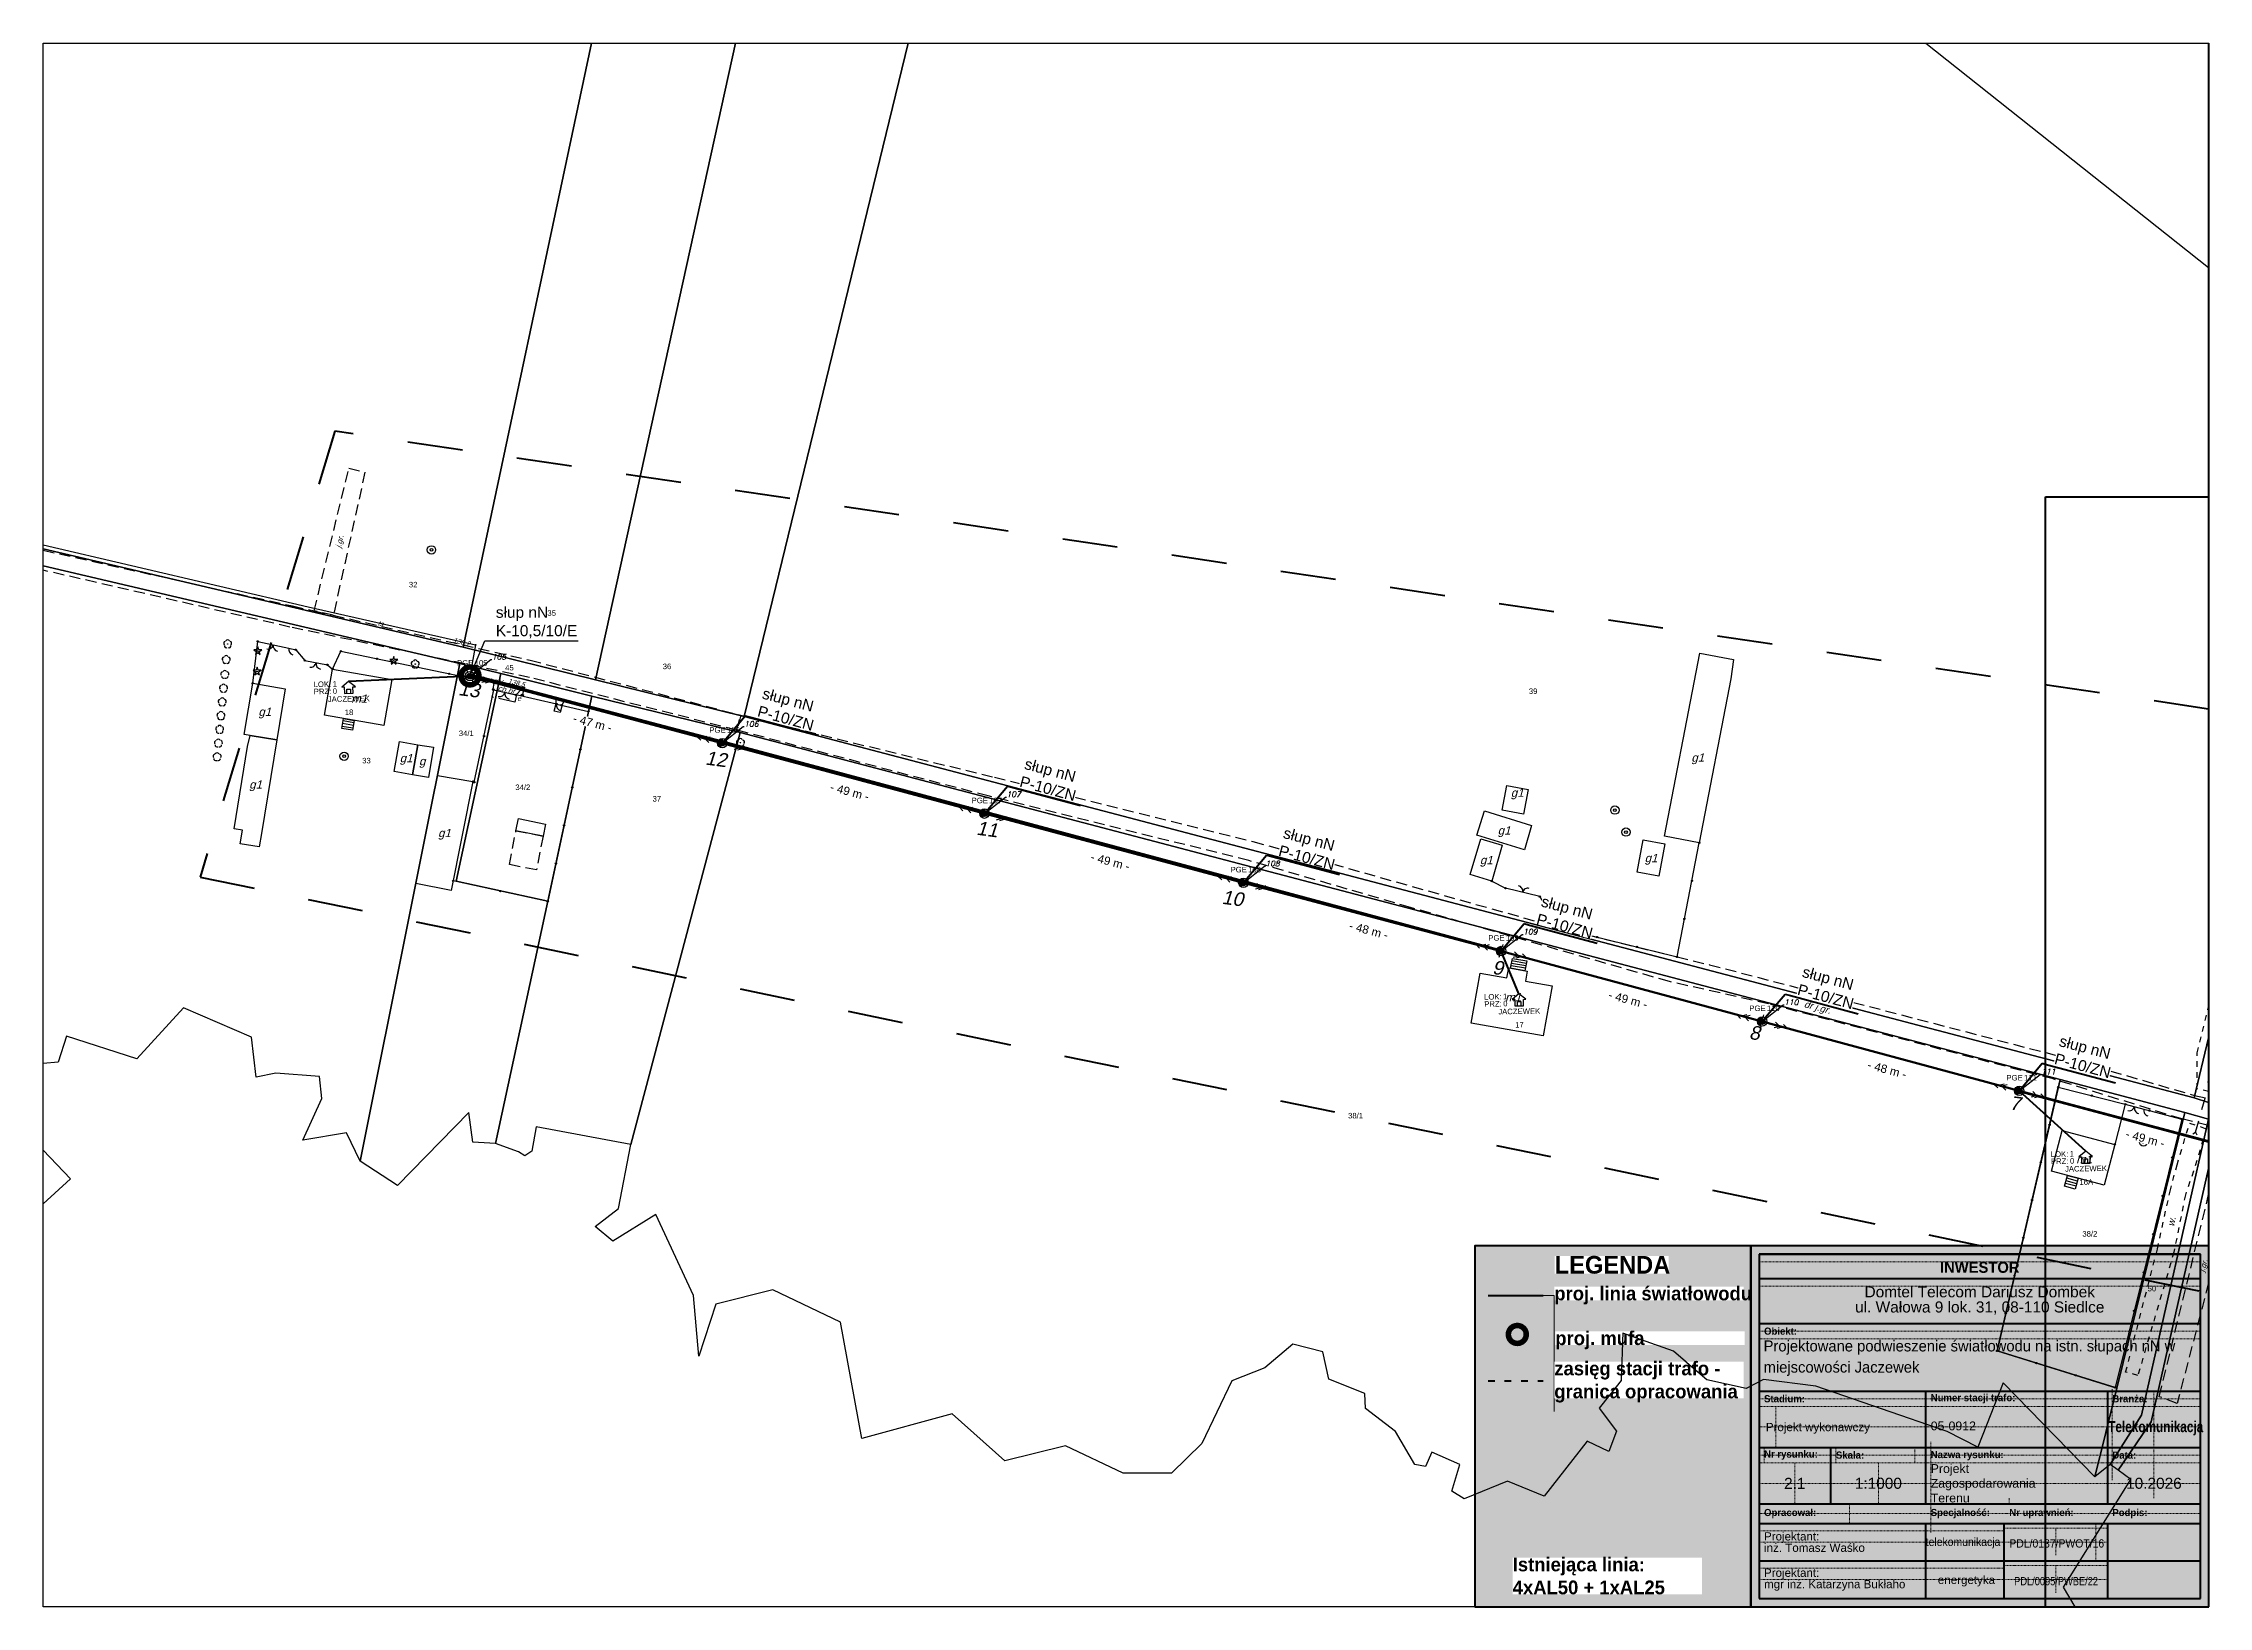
# Paper-space layout '912-1' of a CAD drawing. Header units: metres, sheet in millimetres. Extents: x 0 to 393, y 0 to 283.
# The model-space entities are those that its viewports show. They can reach past a viewport. Long polylines and large blocks are cut down to what shows.
import ezdxf
from ezdxf import colors
from ezdxf.entities.mleader import LeaderData, LeaderLine
from ezdxf.enums import TextEntityAlignment as Align
from ezdxf.math import Vec2, Vec3

# ---------------------------------------------------------------- set-up
doc = ezdxf.new("R2010")
doc.units = ezdxf.units.M
for name, pattern in [('4001', [0]), ('4002', [2, 1, -1]), ('4003', [3, 2, -1]), ('4004', [4, 3, -1]), ('ACAD_ISO03W100', [30, 12, -18]), ('DGN Style 2', [0.005224, 0.003135, -0.00209])]:
    doc.linetypes.add(name, pattern=pattern)
doc.layers.add('!tele', color=30, linetype='Continuous', lineweight=50, plot=False)
doc.layers.add('@KonstrTabelki', color=253, linetype='DGN Style 2', lineweight=0, plot=False)
for name, color, linetype, lineweight in [('!trafo', 6, '4002', 50), ('@Tabelka', 7, 'Continuous', 13), ('_KABEL_ABONENCKI_NAPOWIETRZNY', 104, 'Continuous', 50), ('_mm zasięg trafo', 6, 'ACAD_ISO03W100', 35), ('_MUFA', 202, 'Continuous', 30), ('_numery slupow etap 4 cz. 2', 7, 'Continuous', 40), ('_PA_OPCJONALNE', 1, 'Continuous', 30), ('_SIEC_NAPOWIETRZNA', 5, 'Continuous', 50), ('_SLUP_DZIERZAWIONY_ENERGETYCZNY', 1, 'Continuous', 30), ('_światłowód', 30, 'Continuous', 50)]:
    doc.layers.add(name, color=color, linetype=linetype, lineweight=lineweight)
for name, color, linetype in [('_MM mufy', 3, 'Continuous'), ('_MM opisy', 7, 'Continuous'), ('_MM slupy', 5, 'Continuous'), ('Budynki', 7, 'Continuous'), ('Budynki_projektowane', 1, 'Continuous'), ('Drogi', 135, 'Continuous'), ('Dzialki', 165, 'Continuous'), ('Elementy_budynkow', 7, 'Continuous'), ('Linie_napowietrzne', 184, 'Continuous'), ('makro-numeracja-punktow', 7, 'Continuous'), ('Ogrodzenia', 184, 'Continuous'), ('Roslinnosc', 104, 'Continuous'), ('SYSTEM', 250, 'Continuous'), ('Teksty', 1, 'Continuous'), ('Uz_Energia', 1, 'Continuous'), ('Uz_Telekomunikacja', 252, 'Continuous'), ('Wody', 184, 'Continuous')]:
    doc.layers.add(name, color=color, linetype=linetype)
doc.layers.add('DIM', color=7, linetype='Continuous', plot=False)
doc.layers.get('_MUFA').off()
doc.styles.add('BardzoMale-PrawaGora', font='arial.ttf', dxfattribs={"height": 0.0025})
doc.styles.add('DYN_DIM', font='arial.ttf')
doc.styles.add('GeodText', font='romans.shx', dxfattribs={"oblique": 14.323945})
doc.styles.get("Standard").update_dxf_attribs({"font": 'arial.ttf'})
doc.dimstyles.new('opis linie', dxfattribs={"dimtxt": 1.5, "dimasz": 0.18, "dimexe": 0.18, "dimexo": 0.0625, "dimgap": 2.5, "dimtad": 4, "dimdec": 0, "dimzin": 0, "dimdsep": 46, "dimtxsty": 'Standard', "dimcen": 0.09, "dimse1": 1, "dimse2": 1, "dimsd1": 1, "dimsd2": 1, "dimclrt": 256, "dimadec": 0, "dimazin": 0, "dimtfac": 1, "dimtdec": 0, "dimtofl": 0, "dimtmove": 0, "dimatfit": 3, "dimfxl": 1, "dimtfill": 1, "dimtolj": 1, "dimtzin": 0, "dimarcsym": 0})
doc.dimstyles.get("Standard").update_dxf_attribs({"dimtxt": 0.18, "dimasz": 0.18, "dimexe": 0.18, "dimexo": 0.0625, "dimgap": 0.09, "dimtad": 0, "dimtih": 1, "dimtoh": 1, "dimdec": 4, "dimzin": 0, "dimdsep": 46, "dimtxsty": 'Standard', "dimcen": 0.09, "dimadec": 0, "dimazin": 0, "dimtfac": 1, "dimtdec": 4, "dimtofl": 0, "dimtmove": 0, "dimatfit": 3, "dimfxl": 1, "dimtolj": 1, "dimtzin": 0, "dimarcsym": 0})

psp = doc.layouts.new('912-1')

# ---------------------------------------------------------------- texts
at = {"color": 18, "true_color": 0x000000, "insert": (311.83, 48.27), "char_height": 2, "width": 76.9558, "attachment_point": 1, "line_spacing_factor": 0.825, "style": 'BardzoMale-PrawaGora'}
psp.add_mtext('\\pxsm1.15,ql;{\\fLato Light|b0|i0|c238|p34;\\C256;Projektowane podwieszenie światłowodu na istn. słupach nN w miejscowości Jaczewek}', dxfattribs=at)
at = {"color": 1, "char_height": 1.6, "width": 26.3577, "attachment_point": 4}
for s, insert in [('{\\C18;\\c0;05-0912}', (342.12, 32.76, 1)), ('{\\C18;\\c0;Projekt Zagospodarowania Terenu}', (342.12, 22.36, 1))]:
    psp.add_mtext(s, dxfattribs=dict(at, insert=insert))
at = {"char_height": 2, "attachment_point": 5, "line_spacing_factor": 0.825}
for s, insert in [('2.1', (317.48, 22.36)), ('1:1000', (332.63, 22.36))]:
    psp.add_mtext(s, dxfattribs=dict(at, insert=insert))

msp = doc.modelspace()

# ---------------------------------------------------------------- texts
at = {"layer": 'Budynki', "color": 7, "oblique": 15}
for s, p in [('g1', (7549197.08, 5805920.14)), ('m1', (7549213.9, 5805922.51)), ('g1', (7549222.7, 5805911.73)), ('g', (7549226.2, 5805911.19)), ('g1', (7549456.83, 5805911.83)), ('g1', (7549195.42, 5805906.96)), ('g1', (7549424.11, 5805905.47)), ('g1', (7549229.65, 5805898.16)), ('g1', (7549421.73, 5805898.63)), ('g1', (7549418.51, 5805893.26)), ('g1', (7549448.37, 5805893.62)), ('m1', (7549423.09, 5805868.39)), ('m1', (7549526.59, 5805839.03))]:
    msp.add_text(s, height=1.5, rotation=359.97, dxfattribs=at).set_placement(p)
at = {"layer": 'Drogi', "color": 8, "oblique": 15}
for s, rotation, p in [('j.gr.', 76.3029, (7549212.02, 5805950.51)), ('ch.bt.', 346.2062, (7549240.42, 5805924.75)), ('j.gr.', 75.4096, (7549549.85, 5805819.24))]:
    msp.add_text(s, height=1, rotation=rotation, dxfattribs=at).set_placement(p)
at = {"layer": 'Dzialki'}
for s, p in [('32', (7549224.36, 5805943.43)), ('35', (7549249.47, 5805938.28)), ('45', (7549241.82, 5805928.38)), ('36', (7549270.38, 5805928.61)), ('39', (7549427.37, 5805924.11)), ('34/1', (7549233.42, 5805916.48)), ('33', (7549215.9, 5805911.53)), ('34/2', (7549243.66, 5805906.7)), ('37', (7549268.54, 5805904.6)), ('49', (7549552.45, 5805866.41)), ('38/1', (7549394.61, 5805847.17)), ('38/2', (7549527.71, 5805825.75)), ('50', (7549539.54, 5805815.83))]:
    msp.add_text(s, height=1, dxfattribs=at).set_placement(p)
at = {"layer": 'makro-numeracja-punktow', "color": 6, "char_height": 1, "attachment_point": 7, "line_spacing_factor": 0.8, "style": 'GeodText'}
for s, insert in [('105', (7549239.42, 5805930.35)), ('106', (7549285.16, 5805918.19)), ('107', (7549332.69, 5805905.42)), ('108', (7549379.63, 5805892.88)), ('109', (7549426.35, 5805880.51)), ('110', (7549473.66, 5805867.74)), ('111', (7549520.27, 5805855.16))]:
    msp.add_mtext(s, dxfattribs=dict(at, insert=insert))
at = {"layer": 'Teksty', "color": 1, "oblique": 15}
msp.add_text('dr j.gr.', height=1.25, rotation=345.078, dxfattribs=at).set_placement((7549477.17, 5805867.37))
at = {"layer": 'Uz_Energia', "color": 1, "oblique": 15}
for s, rotation, p in [('eN', 345.8805, (7549239.64, 5805926.16)), ('138.5', 347.074, (7549242.25, 5805926.06)), ('e', 359.97, (7549243.99, 5805922.87))]:
    msp.add_text(s, height=0.9, rotation=rotation, dxfattribs=at).set_placement(p)
at = {"layer": 'Uz_Telekomunikacja', "oblique": 15}
for s, rotation, p in [('ts', 346.7781, (7549218.7, 5805936.56)), ('138.2', 346.4768, (7549232.31, 5805933.46))]:
    msp.add_text(s, height=0.9, rotation=rotation, dxfattribs=at).set_placement(p)
at = {"layer": 'Wody', "color": 184, "oblique": 15}
msp.add_text('w.', height=1.25, rotation=78.6901, dxfattribs=at).set_placement((7549544.33, 5805827.49))

# ---------------------------------------------------------------- blocks, each defined once
blk = doc.blocks.new('tabelka')
at = {"true_color": 0xffffff, "transparency": 33554687}
h = blk.add_hatch(color=7, dxfattribs=at)
h.dxf.hatch_style = 1
h.paths.add_polyline_path([(-83, 65.41), (0, 65.41), (0, 0), (-83, 0)])
at = {"layer": '@KonstrTabelki', "lineweight": 0}
for p, q in [((-1.5, 62.52), (-81.5, 62.52)), ((-1.5, 58.08), (-81.5, 58.08)), ((-1.5, 49.94), (-81.5, 49.94)), ((-81.5, 48.55), (-1.5, 48.55)), ((-17.47, 39.44), (-17.47, 22.94)), ((-1.5, 37.69), (-81.5, 37.69)), ((-81.5, 36.3), (-1.5, 36.3)), ((-78.46, 36.3), (-78.46, 28.86)), ((-9.93, 19.68), (-9.93, 39.08)), ((-81.5, 32.58), (-1.5, 32.58)), ((-80.6, 28.86), (-80.6, 26.08)), ((-67.58, 28.86), (-67.58, 26.08)), ((-53.27, 26.08), (-53.27, 28.86)), ((-50.39, 29.9), (-50.39, 18.64)), ((-17.47, 28.86), (-17.47, 22.94)), ((-9.93, 19.68), (-9.93, 28.86)), ((-1.5, 27.47), (-81.5, 27.47)), ((-81.5, 26.08), (-1.5, 26.08)), ((-74.99, 18.64), (-74.99, 26.08)), ((-59.88, 18.64), (-59.88, 26.08)), ((-1.5, 27.47), (-18.36, 27.47)), ((-1.5, 22.36), (-81.5, 22.36)), ((-36.15, 19.68), (-36.15, 18.64)), ((-1.5, 22.36), (-18.36, 22.36)), ((-81.5, 16.88), (-1.5, 16.88)), ((-65.11, 18.64), (-65.11, 15.11)), ((-50.39, 18.64), (-50.39, 13.41)), ((-37.05, 13.77), (-81.5, 13.77)), ((-37.05, 14.25), (-18.36, 14.25)), ((-27.71, 14.25), (-27.71, 9.31)), ((-20.43, 15.11), (-20.43, 8.31)), ((-37.05, 11.71), (-81.5, 11.71)), ((-18.36, 11.71), (-37.05, 11.71)), ((-37.05, 6.97), (-81.5, 6.97)), ((-37.05, 4.9), (-81.5, 4.9)), ((-37.05, 7.44), (-18.36, 7.44)), ((-18.36, 4.9), (-37.05, 4.9)), ((-27.71, 7.44), (-27.71, 2.5))]:
    blk.add_line(p, q, dxfattribs=at)
at = {"layer": '@KonstrTabelki'}
for points in [[(-51.29, 28.86), (-51.29, 39.08)], [(-51.29, 18.64), (-51.29, 28.86)]]:
    blk.add_lwpolyline(points, dxfattribs=at)
at = {"layer": '@Tabelka', "lineweight": 40}
for p, q in [((0, 65.41), (-83, 65.41)), ((-83, 65.41), (-83, 0)), ((-81.5, 63.91), (-1.5, 63.91)), ((-1.5, 63.91), (-81.5, 63.91)), ((-81.5, 63.91), (-81.5, 1.5)), ((-1.5, 1.5), (-1.5, 63.91)), ((0, 0), (0, 65.41)), ((-81.5, 59.47), (-1.5, 59.47)), ((-81.5, 51.33), (-1.5, 51.33)), ((-81.5, 39.08), (-1.5, 39.08)), ((-81.5, 39.08), (-18.36, 39.08)), ((-51.29, 28.86), (-51.29, 39.08)), ((-51.29, 28.86), (-51.29, 35.67)), ((-18.36, 39.08), (-18.36, 28.86)), ((-81.5, 28.86), (-18.36, 28.86)), ((-68.48, 18.64), (-68.48, 28.86)), ((-51.29, 18.64), (-51.29, 28.86)), ((-18.36, 28.86), (-1.5, 28.86)), ((-18.36, 28.86), (-18.36, 18.64)), ((-51.29, 18.64), (-51.29, 25.45)), ((-18.36, 25.45), (-18.36, 18.64)), ((-81.5, 18.64), (-1.5, 18.64)), ((-81.5, 18.64), (-1.5, 18.64)), ((-81.5, 15.11), (-1.5, 15.11)), ((-51.29, 1.5), (-51.29, 15.11)), ((-37.05, 1.5), (-37.05, 15.11)), ((-18.36, 15.11), (-18.36, 1.5)), ((-81.5, 8.31), (-1.5, 8.31)), ((-81.5, 8.31), (-1.5, 8.31)), ((-81.5, 1.5), (-1.5, 1.5)), ((-83, 0), (0, 0))]:
    blk.add_line(p, q, dxfattribs=at)
at = {"layer": '@Tabelka'}
for s, insert, char_height, attachment_point, line_spacing_factor in [('{\\fLato Light|b1|i0|c238|p34;INWESTOR}', (-41.5, 62.52), 2, 2, 0.825), ('Domtel Telecom Dariusz Dombek\\Pul. Wałowa 9 lok. 31, 08-110 Siedlce', (-41.5, 58.08), 2, 2, 0.825), ('{\\fLato Light|b1|i0|c238|p34;Obiekt:}', (-80.6, 49.94), 1.3, 4, 0.946154), ('{\\fLato Light|b1|i0|c238|p34;Branża:}', (-17.47, 37.69), 1.3, 4, 0.946154), ('Projekt wykonawczy', (-80.27, 32.34), 1.5, 4, 0.825), ('{\\fLato Light|b1|i0|c238|p34;\\W0.8;Telekomunikacja}', (-9.6, 32.34), 2, 5, 0.76875), ('{\\fLato Light|b1|i0|c238|p34;Nr rysunku:}', (-80.6, 27.47), 1.3, 4, 0.946154), ('{\\fLato Light|b1|i0|c238|p34;Skala:}', (-67.58, 27.47), 1.3, 4, 0.946154), ('{\\fLato Light|b1|i0|c238|p34;Nazwa rysunku:}', (-50.39, 27.38), 1.3, 4, 0.946154), ('{\\fLato Light|b1|i0|c238|p34;Data:}', (-17.47, 27.47), 1.3, 4, 0.946154), ('10.2026', (-9.93, 22.36), 2, 5, 0.825), ('{\\fLato Light|b1|i0|c238|p34;Opracował:}', (-80.6, 16.88), 1.3, 4, 0.946154), ('{\\fLato Light|b1|i0|c238|p34;Specjalność:}', (-50.39, 16.88), 1.3, 4, 0.946154), ('{\\fLato Light|b1|i0|c238|p34;Nr uprawnień:}', (-36.15, 16.88), 1.3, 4, 0.946154), ('{\\fLato Light|b1|i0|c238|p34;Podpis:}', (-17.47, 16.88), 1.3, 4, 0.946154)]:
    blk.add_mtext(s, dxfattribs=dict(at, insert=insert, char_height=char_height, attachment_point=attachment_point, line_spacing_factor=line_spacing_factor))
for s, insert, char_height, width, attachment_point, line_spacing_factor in [('{\\fLato Light|b1|i0|c238|p34;Stadium:}', (-80.6, 37.69), 1.3, 8.6456, 4, 0.946154), ('{\\fLato Light|b1|i0|c238|p34;Numer stacji trafo:}', (-50.39, 37.69), 1.3, 16.1141, 4, 0.946154), ('Projektant:\\Pinż. Tomasz Waśko', (-80.6, 11.71), 1.5, 27.9275, 4, 0.825), ('{\\W0.9;telekomunikacja}', (-44.53, 11.53), 1.5, 22.915, 5, 0.825), ('{\\W0.9;PDL/0137/PWOT/16}', (-27.54, 11.46), 1.5, 22.915, 5, 0.825), ('Projektant:\\Pmgr inż. Katarzyna Bukłaho', (-80.6, 4.9), 1.5, 27.9275, 4, 0.825), ('energetyka', (-43.91, 4.64), 1.5, 22.915, 5, 0.825), ('{\\W0.8;PDL/0095/PWBE/22}', (-27.66, 4.62), 1.5, 22.915, 5, 0.825)]:
    blk.add_mtext(s, dxfattribs=dict(at, insert=insert, char_height=char_height, width=width, attachment_point=attachment_point, line_spacing_factor=line_spacing_factor))
blk = doc.blocks.new('mufa')
at = {"layer": '_MM mufy'}
h = blk.add_hatch(color=256, dxfattribs=at)
h.dxf.hatch_style = 1
h.paths.add_polyline_path([(2.15, 0.12, 1), (-2.1, -0.05, 1)])
h.paths.add_polyline_path([(-1.1, -0.01, -1), (1.15, 0.08, -1)], flags=16)
h.paths.add_polyline_path([(-0.83, 0, -1), (0.88, 0.07, -1)], flags=0)
blk = doc.blocks.new('legenda')
at = {"true_color": 0xffffff, "transparency": 33554687}
h = blk.add_hatch(color=7, dxfattribs=at)
h.dxf.hatch_style = 1
h.paths.add_polyline_path([(-50, 65.41), (0, 65.41), (0, 0), (-50, 0)])
at = {"lineweight": 40}
blk.add_lwpolyline([(0, 65.41), (-50, 65.41), (-50, 0)], dxfattribs=at)
at = {"layer": '_mm zasięg trafo', "lineweight": 40, "ltscale": 0.1}
blk.add_lwpolyline([(-47.62, 40.95), (-37.62, 40.95)], dxfattribs=at)
at = {"layer": '_światłowód', "lineweight": 40}
blk.add_lwpolyline([(-47.62, 56.41), (-37.62, 56.41)], dxfattribs=at)
at = {"layer": '_mm zasięg trafo'}
blk.add_blockref('mufa', (-42.35, 49.31), dxfattribs=at)
at = {"layer": '_mm zasięg trafo', "bg_fill": 3, "box_fill_scale": 1, "bg_fill_color": 256, "bg_fill_transparency": 0}
for s, width, heights, insert, char_height, attachment_point in [('{\\fLato Light|b1|i0|c238|p34;\\C7;LEGENDA}', 20.65, [-3.27], (-35.53, 63.58), 3.2, 1), ('\\pxt4;{\\fLato Light|b1|i0|c238|p34;\\C7;proj. linia światłowodu}', 34.3358, [0], (-35.62, 56.41), 2.5, 4)]:
    blk.add_mtext_dynamic_manual_height_columns(s, width=width, gutter_width=1, heights=heights, dxfattribs=dict(at, insert=insert, char_height=char_height, attachment_point=attachment_point))
at = {"layer": 'Defpoints', "color": 252, "lineweight": 0, "true_color": 0x939598}
blk.add_lwpolyline([(-37.62, 56.41), (-35.62, 56.41), (-35.62, 35.41)], dxfattribs=at)
at = {"layer": '_mm zasięg trafo', "char_height": 2.5, "attachment_point": 4, "bg_fill": 3, "box_fill_scale": 1, "bg_fill_color": 256, "bg_fill_transparency": 0}
for s, heights, insert in [('\\pxt4;{\\fLato Light|b1|i0|c238|p34;\\C7;proj. mufa}', [0], (-35.44, 48.3)), ('\\pxt4;{\\fLato Light|b1|i0|c238|p34;\\C7;zasięg stacji trafo - granica opracowania}', [-7.36], (-35.62, 40.72))]:
    blk.add_mtext_dynamic_manual_height_columns(s, width=34.3358, gutter_width=1, heights=heights, dxfattribs=dict(at, insert=insert))
at = {"lineweight": 40}
blk.add_lwpolyline([(-50, 0), (0, 0), (0, 65.41)], dxfattribs=at)
at = {"layer": '_mm zasięg trafo', "insert": (-43.16, 5.56), "char_height": 2.5, "attachment_point": 4, "bg_fill": 3, "box_fill_scale": 1, "bg_fill_color": 256, "bg_fill_transparency": 0}
blk.add_mtext_dynamic_manual_height_columns('\\pxt4;{\\fLato Light|b1|i0|c238|p34;\\C7;Istniejąca linia:\\P4xAL50 + 1xAL25}', width=34.3358, gutter_width=1, heights=[-6.79], dxfattribs=at)
blk = doc.blocks.new('1412')
at = {"layer": 'Roslinnosc', "color": 104, "linetype": 'Continuous'}
for p, q in [((-0.33, 0.47), (-1.43, 0.47)), ((-1.43, 0.47), (-0.55, -0.17)), ((0, 1.5), (-0.33, 0.47)), ((0.33, 0.47), (0, 1.5)), ((1.43, 0.47), (0.33, 0.47)), ((0.55, -0.17), (1.43, 0.47)), ((-0.55, -0.17), (-0.88, -1.21)), ((-0.88, -1.21), (0, -0.57)), ((0, -0.57), (0.88, -1.21)), ((0.88, -1.21), (0.55, -0.17))]:
    blk.add_line(p, q, dxfattribs=at)
blk.add_circle((0, 0), 0.1, dxfattribs=at)
blk = doc.blocks.new('1422')
at = {"layer": 'Roslinnosc', "color": 104, "linetype": 'Continuous'}
blk.add_circle((0, 0), 0.1, dxfattribs=at)
for centre, start, end in [((-0.71, 0.23), 102.5, 221.75), ((0, 0.75), 30.19, 149.77), ((0.71, 0.23), 318.3, 77.49), ((-0.44, -0.61), 174.33, 293.45), ((0.44, -0.61), 246.24, 5.74)]:
    blk.add_arc(centre, 0.75, start, end, dxfattribs=at)
blk = doc.blocks.new('1423')
at = {"layer": 'Roslinnosc', "color": 104, "linetype": 'Continuous'}
for centre, start, end in [((-0.71, 0.23), 102.5, 221.75), ((0, 0.75), 30.19, 149.77), ((0.71, 0.23), 318.3, 77.49), ((-0.44, -0.61), 174.33, 293.45), ((0.44, -0.61), 246.24, 5.74)]:
    blk.add_arc(centre, 0.75, start, end, dxfattribs=at)
blk = doc.blocks.new('1651')
at = {"layer": 'Wody', "color": 184, "linetype": 'Continuous'}
for radius in [1.5, 0.5]:
    blk.add_circle((0, 0), radius, dxfattribs=at)
blk = doc.blocks.new('2283')
at = {"layer": 'Ogrodzenia', "color": 184, "linetype": 'Continuous'}
blk.add_line((0, 0), (0, 1), dxfattribs=at)
blk = doc.blocks.new('1283')
at = {"layer": 'Ogrodzenia', "color": 184, "linetype": 'Continuous'}
for centre, start, end in [((0, 2), 270, 0), ((0, -2), 0, 90)]:
    blk.add_arc(centre, 2, start, end, dxfattribs=at)
blk = doc.blocks.new('1281')
at = {"layer": 'Ogrodzenia', "color": 184, "linetype": 'Continuous'}
for radius in [0.24, 0.16, 0.08]:
    blk.add_circle((0, 0), radius, dxfattribs=at)
blk = doc.blocks.new('2284')
at = {"layer": 'Ogrodzenia', "color": 184, "linetype": 'Continuous'}
blk.add_line((0, 0), (0, 1), dxfattribs=at)
blk = doc.blocks.new('1284')
at = {"layer": 'Ogrodzenia', "color": 184, "linetype": 'Continuous'}
blk.add_arc((0, 2), 2, 270, 0, dxfattribs=at)
blk = doc.blocks.new('1766')
at = {"layer": 'Uz_Energia', "color": 1, "linetype": 'Continuous'}
for radius in [0.16, 0.08]:
    blk.add_circle((0, 0), radius, dxfattribs=at)
blk = doc.blocks.new('2554')
at = {"layer": 'Drogi', "color": 8, "linetype": '4002'}
blk.add_line((0, 0), (0, 1), dxfattribs=at)
blk = doc.blocks.new('1554')
at = {"layer": 'Drogi', "color": 8, "linetype": 'Continuous'}
for p, q in [((-0.75, -0.75), (0, 0)), ((0, 0), (0.75, -0.75))]:
    blk.add_line(p, q, dxfattribs=at)
blk = doc.blocks.new('1363')
at = {"layer": 'Linie_napowietrzne', "color": 184, "linetype": 'Continuous'}
for p, q in [((-1.5, 0), (-2.5, 0)), ((0, 1.5), (0, 2.5)), ((1.5, 0), (2.5, 0)), ((0, -1.5), (0, -2.5))]:
    blk.add_line(p, q, dxfattribs=at)
blk.add_circle((0, 0), 0.5, dxfattribs=at)
blk = doc.blocks.new('1361')
at = {"layer": 'Linie_napowietrzne', "color": 184, "linetype": 'Continuous'}
blk.add_circle((0, 0), 0.5, dxfattribs=at)
blk = doc.blocks.new('1367')
at = {"layer": 'Linie_napowietrzne', "color": 30, "linetype": 'Continuous'}
for p, q in [((-1, 7.8), (0, 9.53)), ((0, 0.5), (0, 10.5)), ((0, 7.8), (1.04, 5.99))]:
    blk.add_line(p, q, dxfattribs=at)
blk = doc.blocks.new('1756')
at = {"layer": 'Uz_Telekomunikacja', "color": 220, "linetype": 'Continuous'}
for radius in [0.16, 0.08]:
    blk.add_circle((0, 0), radius, dxfattribs=at)
blk = doc.blocks.new('ADRES')
for points in [[(0.79, -2.15), (0.79, -2.15), (0.79, -0.99), (1.24, -0.99), (0, 0), (-1.24, -0.99), (-0.79, -0.99), (-0.79, -2.15), (0.79, -2.15), (0.79, -2.15)], [(-0.31, -2.15), (-0.31, -1.4), (0.31, -1.4), (0.31, -2.15)]]:
    blk.add_lwpolyline(points)
at = {"color": 212, "insert": (-3.15, -0.43), "char_height": 1, "width": 1e-16, "attachment_point": 6}
blk.add_mtext('LOK:  ', dxfattribs=at)
at = {"color": 4, "insert": (-3.15, -1.72), "char_height": 1, "width": 1e-16, "attachment_point": 6}
blk.add_mtext('PRZ: ', dxfattribs=at)
at = {"color": 7}
for tag, flags, p in [('ID_OBSZARU', 13, (29.07, 23.06)), ('WOJEWODZTWO', 13, (23.29, 19.95)), ('POWIAT', 13, (29.07, 18.51)), ('GMINA', 13, (29.07, 16.8)), ('TERC', 13, (29.07, 15.22)), ('SIMC', 13, (29.07, 13.42)), ('ULIC', 13, (29.07, 11.76)), ('SZEROKOSC_GEOGRAFICZNA', 13, (18.71, 10.18)), ('DLUGOSC_GEOGRAFICZNA', 13, (29.07, 8.25)), ('KATEGORIA_STAWKI_JEDNOSTKOWEJ_100', 13, (29.07, 4.77)), ('KWOTA_STAWKI_JEDNOSTKOWEJ_100', 13, (29.07, 2.89)), ('DOFINANSOWANIE_95', 13, (29.07, 0.87)), ('MIEJSCOWOSC', 12, (0, -3.65)), ('ULICA', 12, (0, -4.88)), ('NR_PORZADKOWY', 12, (0, -6.09))]:
    blk.add_attdef(tag, text='', height=1, dxfattribs=dict(at, flags=flags)).set_placement(p, align=Align.CENTER)
at = {"color": 1}
for tag, flags, p in [('ID_PA', 5, (29.07, 21.57)), ('RODZAJ_OBIEKTU', 5, (29.07, 6.63)), ('ZAPAS', 13, (29.07, -2.62))]:
    blk.add_attdef(tag, text='', height=1, dxfattribs=dict(at, flags=flags)).set_placement(p, align=Align.CENTER)
at = {"color": 212, "flags": 12}
blk.add_attdef('LICZBA_LOKALI', text='', height=1, dxfattribs=at).set_placement((-2.88, -0.43), align=Align.MIDDLE_LEFT)
at = {"color": 150, "flags": 12}
for tag, p in [('MUFA', (1.78, -0.93)), ('NUMER_WLOKNA', (1.86, -2.2))]:
    blk.add_attdef(tag, p, '', height=1, dxfattribs=at)
at = {"color": 7, "style": 'DYN_DIM', "flags": 13}
blk.add_attdef('ODC_FUNKCJONALNY', text='', height=1, dxfattribs=at).set_placement((29.07, -1.01), align=Align.CENTER)
at = {"color": 4, "flags": 12}
blk.add_attdef('LICZBA_SED_W_DANYM_PA', text='', height=1, dxfattribs=at).set_placement((-2.88, -1.72), align=Align.MIDDLE_LEFT)
blk = doc.blocks.new('1047')
at = {"layer": 'SYSTEM', "color": 250, "linetype": 'Continuous'}
blk.add_line((0, 1), (0, 11), dxfattribs=at)
blk = doc.blocks.new('1046')
at = {"layer": 'SYSTEM', "color": 250, "linetype": 'Continuous'}
for p, q in [((0, 1), (0, 11)), ((-1, 4.8), (0, 6.5)), ((1, 4.8), (0, 6.5))]:
    blk.add_line(p, q, dxfattribs=at)
blk = doc.blocks.new('SLUP_DZIERZAWIONY')
h = blk.add_hatch(color=256)
h.dxf.hatch_style = 1
h.paths.add_polyline_path([(0.53, 0, 1), (-0.53, 0, 1)])
at = {"lineweight": 30}
blk.add_circle((0, 0), 0.527, dxfattribs=at)
at = {"color": 7, "style": 'DYN_DIM', "flags": 13}
blk.add_attdef('ODC_FUNKCJONALNY', text='', height=1, dxfattribs=at).set_placement((0.36, 3.33), align=Align.CENTER)
at = {"color": 7, "flags": 12}
blk.add_attdef('WLASCICIEL', text='', height=1, dxfattribs=at).set_placement((0.63, 1.89), align=Align.RIGHT)
blk.add_attdef('SLUP_NUMER', (0.87, 1.89), '', height=1, dxfattribs=at)
blk.add_attdef('TYP', text='', height=1, dxfattribs=at).set_placement((0, -2.82), align=Align.CENTER)
blk = doc.blocks.new('MUFA_II')
at = {"layer": '_MM mufy'}
h = blk.add_hatch(color=256, dxfattribs=at)
h.dxf.hatch_style = 1
h.paths.add_polyline_path([(2.15, 0.12, 1), (-2.1, -0.05, 1)])
h.paths.add_polyline_path([(-1.1, -0.01, -1), (1.15, 0.08, -1)], flags=16)
h.paths.add_polyline_path([(-0.83, 0, -1), (0.88, 0.07, -1)], flags=0)
blk = doc.blocks.new('ZN')
at = {"layer": '_MM slupy', "transparency": 33554687}
h = blk.add_hatch(color=256, dxfattribs=at)
h.dxf.hatch_style = 1
h.paths.add_polyline_path([(0, -0.86), (0, 0.86, 1)])
at = {"layer": '_MM slupy'}
blk.add_circle((0, 0), 0.857, dxfattribs=at)
blk = doc.blocks.new('E')
at = {"layer": '_MM slupy'}
h = blk.add_hatch(color=256, dxfattribs=at)
h.dxf.hatch_style = 1
h.paths.add_polyline_path([(0.27, 0.37, 1), (-0.27, -0.37, 1)])
for radius in [0.857, 0.457]:
    blk.add_circle((0, 0), radius, dxfattribs=at)
blk = doc.blocks.new('*D192')
at = {"layer": 'Defpoints', "color": 0}
for p in [(7549516.27, 5805852.16), (7549516.46, 5805852.88), (7549563.22, 5805839.72)]:
    blk.add_point(p, dxfattribs=at)
at = {"layer": 'DIM', "insert": (7549539.1, 5805843.51), "char_height": 1.5, "attachment_point": 5, "rotation": 345.1598, "bg_fill": 3, "box_fill_scale": 1.1, "bg_fill_color": 9, "bg_fill_true_color": 13158600, "bg_fill_transparency": 0}
blk.add_mtext('\\A1;- 49 m -', dxfattribs=at)
blk = doc.blocks.new('*D193')
at = {"layer": 'Defpoints', "color": 0}
for p in [(7549469.66, 5805864.74), (7549469.86, 5805865.46), (7549516.27, 5805852.16)]:
    blk.add_point(p, dxfattribs=at)
at = {"layer": 'DIM', "insert": (7549492.31, 5805856.02), "char_height": 1.5, "attachment_point": 5, "rotation": 344.8958, "bg_fill": 3, "box_fill_scale": 1.1, "bg_fill_color": 9, "bg_fill_true_color": 13158600, "bg_fill_transparency": 0}
blk.add_mtext('\\A1;- 48 m -', dxfattribs=at)
blk = doc.blocks.new('*D194')
at = {"layer": 'Defpoints', "color": 0}
for p in [(7549422.35, 5805877.51), (7549422.55, 5805878.23), (7549469.66, 5805864.74)]:
    blk.add_point(p, dxfattribs=at)
at = {"layer": 'DIM', "insert": (7549445.35, 5805868.7), "char_height": 1.5, "attachment_point": 5, "rotation": 344.8946, "bg_fill": 3, "box_fill_scale": 1.1, "bg_fill_color": 9, "bg_fill_true_color": 13158600, "bg_fill_transparency": 0}
blk.add_mtext('\\A1;- 49 m -', dxfattribs=at)
blk = doc.blocks.new('*D195')
at = {"layer": 'Defpoints', "color": 0}
for p in [(7549375.82, 5805890.61), (7549375.63, 5805889.88), (7549422.35, 5805877.51)]:
    blk.add_point(p, dxfattribs=at)
at = {"layer": 'DIM', "insert": (7549398.35, 5805881.26), "char_height": 1.5, "attachment_point": 5, "rotation": 345.1701, "bg_fill": 3, "box_fill_scale": 1.1, "bg_fill_color": 9, "bg_fill_true_color": 13158600, "bg_fill_transparency": 0}
blk.add_mtext('\\A1;- 48 m -', dxfattribs=at)
blk = doc.blocks.new('*D196')
at = {"layer": 'Defpoints', "color": 0}
for p in [(7549328.69, 5805902.42), (7549328.88, 5805903.14), (7549375.63, 5805889.88)]:
    blk.add_point(p, dxfattribs=at)
at = {"layer": 'DIM', "insert": (7549351.51, 5805893.72), "char_height": 1.5, "attachment_point": 5, "rotation": 345.0428, "bg_fill": 3, "box_fill_scale": 1.1, "bg_fill_color": 9, "bg_fill_true_color": 13158600, "bg_fill_transparency": 0}
blk.add_mtext('\\A1;- 49 m -', dxfattribs=at)
blk = doc.blocks.new('*D197')
at = {"layer": 'Defpoints', "color": 0}
for p in [(7549281.16, 5805915.19), (7549281.35, 5805915.91), (7549328.69, 5805902.42)]:
    blk.add_point(p, dxfattribs=at)
at = {"layer": 'DIM', "insert": (7549304.27, 5805906.38), "char_height": 1.5, "attachment_point": 5, "rotation": 344.9613, "bg_fill": 3, "box_fill_scale": 1.1, "bg_fill_color": 9, "bg_fill_true_color": 13158600, "bg_fill_transparency": 0}
blk.add_mtext('\\A1;- 49 m -', dxfattribs=at)
blk = doc.blocks.new('*D198')
at = {"layer": 'Defpoints', "color": 0}
for p in [(7549235.42, 5805927.35), (7549235.61, 5805928.07), (7549281.16, 5805915.19)]:
    blk.add_point(p, dxfattribs=at)
at = {"layer": 'DIM', "insert": (7549257.65, 5805918.85), "char_height": 1.5, "attachment_point": 5, "rotation": 345.1123, "bg_fill": 3, "box_fill_scale": 1.1, "bg_fill_color": 9, "bg_fill_true_color": 13158600, "bg_fill_transparency": 0}
blk.add_mtext('\\A1;- 47 m -', dxfattribs=at)
blk = doc.blocks.new('q')
at = {"layer": '_MM slupy'}
blk.add_blockref('ZN', (0, 0), dxfattribs=at)
at = {"layer": '_MM opisy'}
ml = blk.add_multileader_mtext('Standard', dxfattribs=at)
ml.set_content('\\pxql;słup nN\\PP-10/ZN', color=256)
ml.set_leader_properties()
ml.build(insert=Vec2(0, 0))
ml.multileader.update_dxf_attribs({"has_text_frame": 1, "text_left_attachment_type": 5, "text_right_attachment_type": 5, "dogleg_length": 1, "arrow_head_size": 1})
ctx = ml.context
ctx.base_point, ctx.char_height, ctx.arrow_head_size, ctx.landing_gap_size, ctx.plane_origin = Vec3(3.75, 5.9), 2, 1, 1, Vec3(1.72, -1.42)
ctx.left_attachment, ctx.right_attachment = 5, 5
notes = []
notes.append((ctx, [(0, (1, 1, 0), (2.75, 5.9), (1, 0), 1, [(0, [(0, 0), (2.75, 5.9)], 0, [])])]))
ctx.mtext.insert, ctx.mtext.flow_direction = Vec3(4.75, 11.7), 5
ctx.mtext.has_bg_fill, ctx.mtext.bg_color, ctx.mtext.bg_scale_factor, ctx.mtext.bg_transparency, ctx.mtext.use_window_bg_color = 1, -1023410175, 1, 0, 1
for ctx, leaders in notes:
    for number, flags, end, landing, length, lines in leaders:
        leader = LeaderData()
        leader.index, (leader.has_last_leader_line, leader.has_dogleg_vector, leader.attachment_direction) = number, flags
        leader.last_leader_point, leader.dogleg_vector, leader.dogleg_length = Vec3(end), Vec3(landing), length
        for number, points, colour, breaks in lines:
            line = LeaderLine()
            line.index, line.vertices, line.color, line.breaks = number, Vec3.list(points), colors.encode_raw_color(colour), breaks
            leader.lines.append(line)
        ctx.leaders.append(leader)

# ---------------------------------------------------------------- linework, layer by layer
at = {"layer": '!tele'}
msp.add_lwpolyline([(7549235.42, 5805927.35), (7549281.16, 5805915.19), (7549328.69, 5805902.42), (7549375.63, 5805889.88), (7549422.35, 5805877.51), (7549469.66, 5805864.74), (7549516.27, 5805852.16), (7549563.22, 5805839.72), (7549614.04, 5805835.69), (7549653.32, 5805822.43), (7549699.39, 5805806.82), (7549748.97, 5805806.75), (7549802.71, 5805806.8)], dxfattribs=at)
at = {"layer": '!trafo', "ltscale": 10}
msp.add_lwpolyline([(7549210.97, 5805971.74), (7549186.51, 5805890.92), (7549758.63, 5805772.48), (7549780.18, 5805723.46), (7549839.54, 5805708.8), (7550034.64, 5805616.04), (7550225.72, 5805531.11), (7550299.47, 5805504.29), (7550434.68, 5805495.35), (7550436.91, 5805580.28), (7550233.54, 5805622.74), (7550079.34, 5805684.2), (7550017.88, 5805761.3), (7549901, 5805869.43)], close=True, dxfattribs=at)
at = {"layer": '_KABEL_ABONENCKI_NAPOWIETRZNY'}
for points in [[(7549235.42, 5805927.35), (7549213.42, 5805926.38)], [(7549425.59, 5805869.73), (7549422.35, 5805877.51), (7549421.96, 5805877.72), (7549375.71, 5805890.19), (7549328.83, 5805902.74), (7549281.2, 5805915.5), (7549235.72, 5805927.47), (7549235.42, 5805927.35)], [(7549528.31, 5805841.22), (7549516.27, 5805852.16), (7549516.64, 5805851.99), (7549563.03, 5805839.65), (7549563.63, 5805839.59), (7549614.42, 5805835.47), (7549652.94, 5805822.42), (7549653.32, 5805822.43)]]:
    msp.add_lwpolyline(points, dxfattribs=at)
at = {"layer": '_SIEC_NAPOWIETRZNA'}
msp.add_lwpolyline([(7549802.71, 5805806.8), (7549749.03, 5805806.75), (7549699.39, 5805806.82), (7549653.32, 5805822.43), (7549614.04, 5805835.69), (7549563.22, 5805839.72), (7549516.27, 5805852.16), (7549469.66, 5805864.74), (7549422.36, 5805877.51), (7549375.63, 5805889.88), (7549328.69, 5805902.42), (7549281.16, 5805915.19), (7549235.42, 5805927.34)], dxfattribs=at)
at = {"layer": 'Budynki', "color": 7, "linetype": '4001'}
for points in [[(7549451.98, 5805898.34, 0), (7549457.69, 5805928.05, 0), (7549458.35, 5805931.48, 0), (7549464.46, 5805930.34, 0), (7549463.97, 5805926.84, 0), (7549458.27, 5805897.13, 0), (7549451.98, 5805898.34, 0)], [(7549194.49, 5805916.78, 0), (7549196.06, 5805926.04, 0), (7549201.96, 5805925.04, 0), (7549200.43, 5805915.77, 0), (7549195.57, 5805916.6, 0), (7549194.49, 5805916.78, 0)], [(7549209.06, 5805920.26, 0), (7549210.53, 5805928.63, 0), (7549221.26, 5805926.74, 0), (7549219.8, 5805918.37, 0), (7549209.06, 5805920.26, 0)], [(7549192.71, 5805899.65, 0), (7549195.12, 5805914.57, 0), (7549195.57, 5805916.6, 0), (7549200.43, 5805915.77, 0), (7549197.64, 5805898.84, 0), (7549197.24, 5805896.39, 0), (7549193.81, 5805896.94, 0), (7549194.21, 5805899.4, 0), (7549192.71, 5805899.65, 0)], [(7549221.69, 5805910.04, 0), (7549222.65, 5805915.52, 0), (7549226.01, 5805914.92, 0), (7549225.04, 5805909.47, 0), (7549221.69, 5805910.04, 0)], [(7549225.04, 5805909.47, 0), (7549226.01, 5805914.92, 0), (7549228.83, 5805914.44, 0), (7549227.9, 5805908.98, 0), (7549225.04, 5805909.47, 0)], [(7549225.62, 5805889.77, 0), (7549229.54, 5805909.34, 0), (7549235.98, 5805908.22, 0), (7549232.04, 5805888.49, 0), (7549225.62, 5805889.77, 0)], [(7549422.55, 5805903.07, 0), (7549423.39, 5805907.53, 0), (7549427.25, 5805906.81, 0), (7549426.4, 5805902.34, 0), (7549422.55, 5805903.07, 0)], [(7549417.94, 5805898.5, 0), (7549419.32, 5805902.94, 0), (7549427.83, 5805900.29, 0), (7549426.6, 5805895.83, 0), (7549417.94, 5805898.5, 0)], [(7549416.76, 5805891.36, 0), (7549418.68, 5805897.83, 0), (7549422.56, 5805896.68, 0), (7549420.66, 5805890.2, 0), (7549416.76, 5805891.36, 0)], [(7549447.03, 5805891.83, 0), (7549448.07, 5805897.66, 0), (7549452.01, 5805896.96, 0), (7549450.94, 5805891.1, 0), (7549447.03, 5805891.83, 0)], [(7549416.94, 5805864.46, 0), (7549418.57, 5805873.51, 0), (7549423.41, 5805872.65, 0), (7549423.73, 5805874.44, 0), (7549427.09, 5805873.86, 0), (7549426.77, 5805872.05, 0), (7549431.62, 5805871.18, 0), (7549430, 5805862.12, 0), (7549416.94, 5805864.46, 0)], [(7549522.11, 5805837.58, 0), (7549524.05, 5805844.97, 0), (7549533.6, 5805842.45, 0), (7549531.65, 5805835.07, 0), (7549522.11, 5805837.58, 0)]]:
    msp.add_polyline3d(points, dxfattribs=at)
at = {"layer": 'Budynki_projektowane', "color": 1, "linetype": '4003'}
msp.add_polyline3d([(7549248.69, 5805898.36, 0), (7549247.49, 5805892.22, 0), (7549242.58, 5805893.18, 0), (7549243.78, 5805899.32, 0), (7549248.69, 5805898.36, 0)], dxfattribs=at)
at = {"layer": 'Drogi', "color": 8, "linetype": '4003'}
for p, q in [((7549207.19, 5805939.17), (7549213.49, 5805965.02)), ((7549213.49, 5805965.02), (7549216.41, 5805964.31)), ((7549216.41, 5805964.31), (7549210.67, 5805938.37, 139.17)), ((7549202.8, 5805936.25), (7549138.53, 5805951.04)), ((7549151.63, 5805951.6), (7549203.26, 5805940.06)), ((7549203.26, 5805940.06), (7549207.19, 5805939.17)), ((7549210.67, 5805938.37, 139.17), (7549207.19, 5805939.17)), ((7549207.19, 5805939.17), (7549210.67, 5805938.37, 139.17)), ((7549210.67, 5805938.37, 139.17), (7549246.35, 5805930.24)), ((7549246.24, 5805927.1), (7549202.8, 5805936.25)), ((7549246.35, 5805930.24), (7549284.52, 5805920.27)), ((7549283.83, 5805917.54), (7549246.24, 5805927.1)), ((7549283.83, 5805917.54), (7549284.52, 5805920.27)), ((7549284.52, 5805920.27), (7549283.83, 5805917.54)), ((7549329.37, 5805905.62), (7549283.83, 5805917.54)), ((7549284.52, 5805920.27), (7549330.51, 5805909.01)), ((7549330.51, 5805909.01), (7549377.35, 5805897.38)), ((7549376.65, 5805893.91), (7549329.37, 5805905.62)), ((7549377.35, 5805897.38), (7549432.44, 5805881.84)), ((7549405.94, 5805885.41), (7549376.65, 5805893.91)), ((7549452.85, 5805871.98), (7549405.94, 5805885.41)), ((7549432.44, 5805881.84), (7549454.24, 5805876.45)), ((7549454.24, 5805876.45), (7549460.11, 5805875.04, 140.17)), ((7549460.11, 5805875.04, 140.17), (7549524.21, 5805858.28)), ((7549470.81, 5805867.94), (7549452.85, 5805871.98)), ((7549522.41, 5805854.32), (7549470.81, 5805867.94)), ((7549524.21, 5805858.28), (7549548.06, 5805851.33)), ((7549545.77, 5805847.07), (7549522.41, 5805854.32)), ((7549548.06, 5805851.33), (7549552.69, 5805850.39)), ((7549552.18, 5805845.53), (7549545.77, 5805847.07)), ((7549541.64, 5805796.73), (7549553.54, 5805845.36)), ((7549557.65, 5805844.51), (7549544.89, 5805795.49)), ((7549553.54, 5805845.36), (7549552.18, 5805845.53)), ((7549544.89, 5805795.49), (7549541.64, 5805796.73))]:
    msp.add_line(p, q, dxfattribs=at)
at = {"layer": 'Drogi', "color": 8, "linetype": '4004'}
for p, q in [((7549239.64, 5805925), (7549239.82, 5805926.05)), ((7549239.82, 5805926.05), (7549244.72, 5805924.92)), ((7549239.48, 5805923.54), (7549239.76, 5805924.85)), ((7549243.58, 5805922.61), (7549239.48, 5805923.54)), ((7549239.67, 5805924.87), (7549239.64, 5805925)), ((7549239.76, 5805924.85), (7549239.67, 5805924.87)), ((7549243.9, 5805924.02), (7549243.58, 5805922.61)), ((7549244.72, 5805924.92), (7549243.9, 5805924.02)), ((7549250.7, 5805921.02), (7549251.06, 5805922.39)), ((7549251.06, 5805922.39), (7549251.04, 5805923.51)), ((7549251.04, 5805923.51), (7549252.57, 5805923.12)), ((7549252.13, 5805922.12), (7549251.8, 5805920.76)), ((7549252.57, 5805923.12), (7549252.13, 5805922.12)), ((7549251.8, 5805920.76), (7549250.7, 5805921.02))]:
    msp.add_line(p, q, dxfattribs=at)
at = {"layer": 'Dzialki'}
for p, q in [((7549270.34, 5806102.81), (7549234.21, 5805932.59)), ((7549234.21, 5805932.59), (7549270.34, 5806102.81)), ((7549258.18, 5805926.67), (7549296.92, 5806102.92)), ((7549296.92, 5806102.92), (7549258.18, 5805926.67)), ((7549329.75, 5806103.07), (7549285.16, 5805920.03)), ((7549285.16, 5805920.03), (7549329.75, 5806103.07)), ((7549486.79, 5806052.03), (7549578.72, 5805979.14)), ((7549548, 5805850.9), (7549578.72, 5805979.14)), ((7549578.72, 5805979.14), (7549548, 5805850.9)), ((7549551.22, 5805849.83), (7549579.86, 5805979.03)), ((7549579.86, 5805979.03), (7549551.22, 5805849.83)), ((7549109.18, 5805961.91), (7549234.21, 5805932.59)), ((7549234.21, 5805932.59), (7549109.18, 5805961.91)), ((7549108.95, 5805958.88), (7549233.62, 5805929.66)), ((7549233.62, 5805929.66), (7549108.95, 5805958.88)), ((7549233.62, 5805929.66), (7549215.51, 5805839.43)), ((7549215.51, 5805839.43), (7549233.62, 5805929.66)), ((7549241.04, 5805927.82), (7549233.62, 5805929.66)), ((7549233.62, 5805929.66), (7549241.04, 5805927.82)), ((7549234.21, 5805932.59), (7549258.18, 5805926.67)), ((7549258.18, 5805926.67), (7549234.21, 5805932.59)), ((7549232.93, 5805890.17), (7549241.04, 5805927.82)), ((7549241.04, 5805927.82), (7549232.93, 5805890.17)), ((7549257.55, 5805923.74), (7549241.04, 5805927.82)), ((7549241.04, 5805927.82), (7549257.55, 5805923.74)), ((7549285.16, 5805920.03), (7549258.18, 5805926.67)), ((7549258.18, 5805926.67), (7549285.16, 5805920.03)), ((7549249.54, 5805886.58), (7549257.55, 5805923.74)), ((7549257.55, 5805923.74), (7549249.54, 5805886.58)), ((7549257.55, 5805923.74), (7549284.43, 5805917.12)), ((7549284.43, 5805917.12), (7549257.55, 5805923.74)), ((7549285.16, 5805920.03), (7549548, 5805850.9)), ((7549548, 5805850.9), (7549285.16, 5805920.03)), ((7549284.43, 5805917.12), (7549264.62, 5805842.42)), ((7549264.62, 5805842.42), (7549284.43, 5805917.12)), ((7549523.66, 5805854.2), (7549284.43, 5805917.12)), ((7549284.43, 5805917.12), (7549523.66, 5805854.2)), ((7549249.54, 5805886.58), (7549232.93, 5805890.17)), ((7549232.93, 5805890.17), (7549249.54, 5805886.58)), ((7549240.07, 5805842.65), (7549249.54, 5805886.58)), ((7549249.54, 5805886.58), (7549240.07, 5805842.65)), ((7549183.52, 5805867.21), (7549175.07, 5805857.96)), ((7549195.84, 5805861.89), (7549183.52, 5805867.21)), ((7549162.32, 5805862.11), (7549160.79, 5805857.38)), ((7549175.07, 5805857.96), (7549162.32, 5805862.11)), ((7549196.71, 5805854.65), (7549195.84, 5805861.89)), ((7549160.79, 5805857.38), (7549152.33, 5805856.58)), ((7549200.25, 5805855.4), (7549196.71, 5805854.65)), ((7549208.16, 5805854.77), (7549200.25, 5805855.4)), ((7549208.58, 5805850.76), (7549208.16, 5805854.77)), ((7549512.24, 5805805.03), (7549523.66, 5805854.2)), ((7549523.66, 5805854.2), (7549512.24, 5805805.03)), ((7549546.29, 5805848.25), (7549523.66, 5805854.2)), ((7549523.66, 5805854.2), (7549546.29, 5805848.25)), ((7549551.22, 5805849.83), (7549548, 5805850.9)), ((7549548, 5805850.9), (7549551.22, 5805849.83)), ((7549205.16, 5805843.21), (7549208.58, 5805850.76)), ((7549235.21, 5805848.25), (7549222.28, 5805835.02)), ((7549235.93, 5805842.86), (7549235.21, 5805848.25)), ((7549533.95, 5805798.3), (7549546.29, 5805848.25)), ((7549546.29, 5805848.25), (7549533.95, 5805798.3)), ((7549538.41, 5805793.35), (7549550.6, 5805847.05)), ((7549550.6, 5805847.05), (7549538.41, 5805793.35)), ((7549550.6, 5805847.05), (7549546.29, 5805848.25)), ((7549546.29, 5805848.25), (7549550.6, 5805847.05)), ((7549550.6, 5805847.05), (7549551.22, 5805849.83)), ((7549551.22, 5805849.83), (7549550.6, 5805847.05)), ((7549553.14, 5805849.35), (7549552.5, 5805846.48)), ((7549552.5, 5805846.48), (7549553.14, 5805849.35)), ((7549156.85, 5805830.52), (7549136.81, 5805846.3)), ((7549152.48, 5805845.39), (7549156.34, 5805843.28)), ((7549156.34, 5805843.28), (7549163.05, 5805836.21)), ((7549213.06, 5805844.53), (7549205.16, 5805843.21)), ((7549215.51, 5805839.43), (7549213.06, 5805844.53)), ((7549247.46, 5805845.66), (7549246.64, 5805841.25)), ((7549264.62, 5805842.42), (7549247.46, 5805845.66)), ((7549552.5, 5805846.48), (7549540.18, 5805792.14)), ((7549540.18, 5805792.14), (7549552.5, 5805846.48)), ((7549552.5, 5805846.48), (7549636.47, 5805817.95)), ((7549636.47, 5805817.95), (7549552.5, 5805846.48)), ((7549222.28, 5805835.02), (7549215.51, 5805839.43)), ((7549240.07, 5805842.65), (7549235.93, 5805842.86)), ((7549244.25, 5805841.13), (7549240.07, 5805842.65)), ((7549245.38, 5805840.41), (7549244.25, 5805841.13)), ((7549246.64, 5805841.25), (7549245.38, 5805840.41)), ((7549262.38, 5805830.85), (7549264.62, 5805842.42)), ((7549163.05, 5805836.21), (7549156.85, 5805830.52)), ((7549258.13, 5805827.55), (7549262.38, 5805830.85)), ((7549261.36, 5805824.92), (7549258.13, 5805827.55)), ((7549269.14, 5805829.77), (7549261.36, 5805824.92)), ((7549275.97, 5805815.07), (7549269.14, 5805829.77)), ((7549290.33, 5805816.08), (7549279.98, 5805813.51)), ((7549302.6, 5805810.21), (7549290.33, 5805816.08)), ((7549276.92, 5805804.05), (7549275.97, 5805815.07)), ((7549279.98, 5805813.51), (7549276.92, 5805804.05)), ((7549306.49, 5805789.12), (7549302.6, 5805810.21)), ((7549444.42, 5805808.22), (7549444.09, 5805799.68)), ((7549453.6, 5805804.99), (7549444.42, 5805808.22)), ((7549384.57, 5805806.26), (7549379.54, 5805801.95)), ((7549390.04, 5805804.87), (7549384.57, 5805806.26)), ((7549391.1, 5805799.9), (7549390.04, 5805804.87)), ((7549459.65, 5805799.76), (7549453.6, 5805804.99)), ((7549533.95, 5805798.3), (7549512.24, 5805805.03)), ((7549512.24, 5805805.03), (7549533.95, 5805798.3)), ((7549379.54, 5805801.95), (7549373.53, 5805799.59)), ((7549397.67, 5805797.3), (7549391.1, 5805799.9)), ((7549469.93, 5805799.87), (7549466.74, 5805798.22)), ((7549479.37, 5805798.62), (7549469.93, 5805799.87)), ((7549373.53, 5805799.59), (7549368.08, 5805788.25)), ((7549397.74, 5805794.6), (7549397.67, 5805797.3)), ((7549444.09, 5805799.68), (7549440.14, 5805794.64)), ((7549466.74, 5805798.22), (7549459.65, 5805799.76)), ((7549503.19, 5805790.43), (7549479.37, 5805798.62)), ((7549513.38, 5805799.22), (7549508.74, 5805787.55)), ((7549529.97, 5805782.21), (7549513.38, 5805799.22)), ((7549529.97, 5805782.21), (7549533.95, 5805798.3)), ((7549533.95, 5805798.3), (7549529.97, 5805782.21)), ((7549322.83, 5805793.6), (7549306.49, 5805789.12)), ((7549332.41, 5805785.11), (7549322.83, 5805793.6)), ((7549403.22, 5805790.44), (7549397.74, 5805794.6)), ((7549440.14, 5805794.64), (7549443.24, 5805790.5)), ((7549532.73, 5805784.44), (7549538.41, 5805793.35)), ((7549538.41, 5805793.35), (7549532.73, 5805784.44)), ((7549540.18, 5805792.14), (7549534.19, 5805783.38)), ((7549534.19, 5805783.38), (7549540.18, 5805792.14)), ((7549368.08, 5805788.25), (7549362.61, 5805782.84)), ((7549406.72, 5805784.43), (7549403.22, 5805790.44)), ((7549437.97, 5805788.66), (7549430.16, 5805778.71)), ((7549441.89, 5805786.82), (7549437.97, 5805788.66)), ((7549443.24, 5805790.5), (7549441.89, 5805786.82)), ((7549508.74, 5805787.55), (7549503.19, 5805790.43)), ((7549343.36, 5805787.8), (7549332.41, 5805785.11)), ((7549353.83, 5805782.89), (7549343.36, 5805787.8)), ((7549408.66, 5805784.09), (7549406.72, 5805784.43)), ((7549409.78, 5805786.66), (7549408.66, 5805784.09)), ((7549414.85, 5805784.44), (7549409.78, 5805786.66)), ((7549413.44, 5805779.59), (7549414.85, 5805784.44)), ((7549532.73, 5805784.44), (7549529.97, 5805782.21)), ((7549534.19, 5805783.38), (7549532.73, 5805784.44)), ((7549362.61, 5805782.84), (7549353.83, 5805782.89)), ((7549423.5, 5805781.42), (7549415.64, 5805778.21)), ((7549430.16, 5805778.71), (7549423.5, 5805781.42)), ((7549524.32, 5805762.21), (7549536.48, 5805781.72)), ((7549536.48, 5805781.72), (7549534.19, 5805783.38)), ((7549415.64, 5805778.21), (7549413.44, 5805779.59)), ((7549532.02, 5805749.09), (7549524.32, 5805762.21))]:
    msp.add_line(p, q, dxfattribs=at)
at = {"layer": 'Elementy_budynkow', "color": 7, "linetype": '4001'}
for p, q in [((7549212.26, 5805918.3), (7549214.23, 5805917.95)), ((7549212.35, 5805918.79), (7549214.32, 5805918.44)), ((7549212.44, 5805919.29), (7549214.41, 5805918.93)), ((7549243.78, 5805899.32), (7549244.21, 5805901.53)), ((7549243.78, 5805899.32), (7549244.21, 5805901.53)), ((7549248.69, 5805898.36), (7549243.78, 5805899.32)), ((7549248.69, 5805898.36), (7549243.78, 5805899.32)), ((7549244.21, 5805901.53), (7549249.12, 5805900.54)), ((7549244.21, 5805901.53), (7549249.12, 5805900.54)), ((7549249.12, 5805900.54), (7549248.69, 5805898.36)), ((7549249.12, 5805900.54), (7549248.69, 5805898.36)), ((7549426.76, 5805874.38), (7549424.16, 5805874.83)), ((7549426.84, 5805874.83), (7549424.24, 5805875.28)), ((7549426.91, 5805875.28), (7549424.32, 5805875.74)), ((7549526.56, 5805834.86), (7549524.63, 5805835.36)), ((7549526.69, 5805835.34), (7549524.75, 5805835.84)), ((7549526.82, 5805835.82), (7549524.88, 5805836.32)), ((7549526.95, 5805836.31), (7549525.01, 5805836.81))]:
    msp.add_line(p, q, dxfattribs=at)
for points in [[(7549212.5, 5805919.65, 0), (7549214.47, 5805919.31, 0), (7549214.16, 5805917.53, 0), (7549212.19, 5805917.88, 0), (7549212.5, 5805919.65, 0)], [(7549424.39, 5805876.15, 0), (7549426.99, 5805875.72, 0), (7549426.68, 5805873.93, 0), (7549424.08, 5805874.38, 0), (7549424.39, 5805876.15, 0)], [(7549525.01, 5805836.82, 0), (7549526.95, 5805836.31, 0), (7549526.43, 5805834.37, 0), (7549524.5, 5805834.88, 0), (7549525.01, 5805836.82, 0)]]:
    msp.add_polyline3d(points, dxfattribs=at)
at = {"layer": 'Ogrodzenia', "color": 184, "linetype": '4001'}
for p, q in [((7549196.06, 5805926.04), (7549196.98, 5805933.64)), ((7549203.85, 5805932.12), (7549205.51, 5805930.17)), ((7549209.6, 5805929.41), (7549210.53, 5805928.63)), ((7549210.53, 5805928.63), (7549212.03, 5805931.86)), ((7549212.03, 5805931.86), (7549238.21, 5805926.43)), ((7549239.82, 5805926.05), (7549238.21, 5805926.43)), ((7549239.64, 5805925), (7549239.82, 5805926.05)), ((7549236.21, 5805908.11), (7549239.76, 5805924.85)), ((7549239.67, 5805924.87), (7549239.64, 5805925)), ((7549239.76, 5805924.85), (7549239.67, 5805924.87)), ((7549251.14, 5805922.27), (7549243.78, 5805923.94)), ((7549252, 5805922.08), (7549256.93, 5805920.95)), ((7549256.93, 5805920.95), (7549249.54, 5805886.5)), ((7549235.98, 5805908.22), (7549236.21, 5805908.11)), ((7549454.24, 5805876.45), (7549458.27, 5805897.13)), ((7549249.54, 5805886.5), (7549232.39, 5805890.23)), ((7549420.66, 5805890.2), (7549423.14, 5805888.89)), ((7549429.35, 5805887.39), (7549432.44, 5805881.84)), ((7549432.44, 5805881.84), (7549454.24, 5805876.45)), ((7549512.24, 5805805.03), (7549523.35, 5805852.86)), ((7549523.35, 5805852.86), (7549535.49, 5805849.75)), ((7549535.49, 5805849.75), (7549533.59, 5805842.45)), ((7549545.73, 5805847.03), (7549533.64, 5805798.39)), ((7549539.83, 5805848.6), (7549545.73, 5805847.03)), ((7549533.64, 5805798.39), (7549512.24, 5805805.03))]:
    msp.add_line(p, q, dxfattribs=at)
at = {"layer": 'Uz_Energia', "color": 1, "linetype": '4001'}
for p, q in [((7549235.42, 5805927.35), (7549236.17, 5805927.55)), ((7549236.17, 5805927.55), (7549245.24, 5805925.27, 138.47)), ((7549245.24, 5805925.27, 138.47), (7549244.95, 5805924))]:
    msp.add_line(p, q, dxfattribs=at)
msp.add_polyline3d([(7549245.15, 5805923.96, 0), (7549245.09, 5805923.71, 0), (7549244.7, 5805923.81, 0), (7549244.76, 5805924.05, 0), (7549245.15, 5805923.96, 0)], dxfattribs=at)
at = {"layer": 'Uz_Telekomunikacja', "linetype": '4001'}
for p, q in [((7549111.61, 5805962.09, 137.6), (7549206.14, 5805939.88, 138)), ((7549206.14, 5805939.88, 138), (7549236.45, 5805933.02, 138.2)), ((7549236.45, 5805933.02, 138.2), (7549235.42, 5805927.35))]:
    msp.add_line(p, q, dxfattribs=at)
at = {"layer": 'Wody', "color": 184, "linetype": '4002'}
for points in [[(7549560.41, 5805892.57, 0), (7549552.5, 5805860.24, 0), (7549551.72, 5805851.76, 0), (7549548.49, 5805852.54, 0), (7549548.52, 5805859.07, 0), (7549556.91, 5805892.61, 0), (7549560.41, 5805892.57, 0)], [(7549537.77, 5805800.59, 0), (7549535.56, 5805801.19, 0), (7549541.32, 5805823.5, 0), (7549543.6, 5805833.96, 0), (7549544.87, 5805838.73, 0), (7549547.16, 5805846.34, 0), (7549550.22, 5805845.29, 0), (7549547.85, 5805837.61, 0), (7549546.38, 5805833.31, 0), (7549544.3, 5805822.91, 0), (7549537.77, 5805800.59, 0)]]:
    msp.add_polyline3d(points, dxfattribs=at)

# ---------------------------------------------------------------- block references
at = {"layer": '_MUFA'}
msp.add_blockref('MUFA_II', (7549235.42, 5805927.35), dxfattribs=at)
at = {"layer": '_PA_OPCJONALNE'}
ref = msp.add_blockref('ADRES', (7549213.42, 5805926.38, 137.24), dxfattribs=dict(at, rotation=1))
ref.add_attrib('MIEJSCOWOSC', 'JACZEWEK', dxfattribs={"layer": '0', "color": 7, "height": 1, "rotation": 1, "flags": 12}).set_placement((7549213.48, 5805922.73, 137.24), align=Align.CENTER)
ref.add_attrib('NR_PORZADKOWY', '18', dxfattribs={"layer": '0', "color": 7, "height": 1, "rotation": 1, "flags": 12}).set_placement((7549213.53, 5805920.29, 137.24), align=Align.CENTER)
ref.add_attrib('LICZBA_LOKALI', '1', (7549210.55, 5805925.42, 137.24), dxfattribs={"layer": '0', "color": 212, "height": 1, "rotation": 1, "flags": 12})
ref.add_attrib('LICZBA_SED_W_DANYM_PA', '0', (7549210.57, 5805924.13, 137.24), dxfattribs={"layer": '0', "color": 4, "height": 1, "rotation": 1, "flags": 12})
ref = msp.add_blockref('ADRES', (7549425.59, 5805869.73), dxfattribs=dict(at, rotation=1))
ref.add_attrib('MIEJSCOWOSC', 'JACZEWEK', dxfattribs={"layer": '0', "color": 7, "height": 1, "rotation": 1, "flags": 12}).set_placement((7549425.65, 5805866.09), align=Align.CENTER)
ref.add_attrib('NR_PORZADKOWY', '17', dxfattribs={"layer": '0', "color": 7, "height": 1, "rotation": 1, "flags": 12}).set_placement((7549425.69, 5805863.65), align=Align.CENTER)
ref.add_attrib('LICZBA_LOKALI', '1', (7549422.72, 5805868.78), dxfattribs={"layer": '0', "color": 212, "height": 1, "rotation": 1, "flags": 12})
ref.add_attrib('LICZBA_SED_W_DANYM_PA', '0', (7549422.74, 5805867.49), dxfattribs={"layer": '0', "color": 4, "height": 1, "rotation": 1, "flags": 12})
ref = msp.add_blockref('ADRES', (7549528.31, 5805841.22), dxfattribs=dict(at, rotation=1))
ref.add_attrib('MIEJSCOWOSC', 'JACZEWEK', dxfattribs={"layer": '0', "color": 7, "height": 1, "rotation": 1, "flags": 12}).set_placement((7549528.37, 5805837.58), align=Align.CENTER)
ref.add_attrib('NR_PORZADKOWY', '16A', dxfattribs={"layer": '0', "color": 7, "height": 1, "rotation": 1, "flags": 12}).set_placement((7549528.42, 5805835.13), align=Align.CENTER)
ref.add_attrib('LICZBA_LOKALI', '1', (7549525.44, 5805840.26), dxfattribs={"layer": '0', "color": 212, "height": 1, "rotation": 1, "flags": 12})
ref.add_attrib('LICZBA_SED_W_DANYM_PA', '0', (7549525.47, 5805838.97), dxfattribs={"layer": '0', "color": 4, "height": 1, "rotation": 1, "flags": 12})
at = {"layer": '_SLUP_DZIERZAWIONY_ENERGETYCZNY'}
for p, values in [((7549235.42, 5805927.35), {'WLASCICIEL': 'PGE', 'SLUP_NUMER': '105'}), ((7549281.16, 5805915.19), {'WLASCICIEL': 'PGE', 'SLUP_NUMER': '106'}), ((7549328.69, 5805902.42), {'WLASCICIEL': 'PGE', 'SLUP_NUMER': '107'}), ((7549375.63, 5805889.88), {'WLASCICIEL': 'PGE', 'SLUP_NUMER': '108'}), ((7549422.35, 5805877.51), {'WLASCICIEL': 'PGE', 'SLUP_NUMER': '109'}), ((7549469.66, 5805864.74), {'WLASCICIEL': 'PGE', 'SLUP_NUMER': '110'}), ((7549516.27, 5805852.16), {'WLASCICIEL': 'PGE', 'SLUP_NUMER': '111'})]:
    msp.add_blockref('SLUP_DZIERZAWIONY', p, dxfattribs=at).add_auto_attribs(values)
at = {"layer": 'Drogi', "color": 8, "xscale": 0.5, "yscale": 9.118032, "rotation": 343.890606}
msp.add_blockref('2554', (7549548.21, 5805844.66), dxfattribs=at)
at = {"layer": 'Drogi', "color": 8, "xscale": 0.5, "yscale": 0.5, "zscale": 0.5}
for p, rotation in [((7549550.74, 5805853.42), 163.890606), ((7549548.21, 5805844.66), 343.890606)]:
    msp.add_blockref('1554', p, dxfattribs=dict(at, rotation=rotation))
at = {"layer": 'Linie_napowietrzne', "color": 184, "xscale": 0.5, "yscale": 0.5, "zscale": 0.5}
for p, rotation in [((7549235.42, 5805927.35), 297.142836), ((7549235.42, 5805927.35), 297.142836), ((7549422.35, 5805877.51), 252.056182), ((7549422.35, 5805877.51), 252.056182), ((7549469.66, 5805864.74), 76.60857199999998), ((7549469.66, 5805864.74), 76.60857199999998)]:
    msp.add_blockref('1363', p, dxfattribs=dict(at, rotation=rotation))
for p in [(7549235.42, 5805927.35), (7549235.42, 5805927.35), (7549281.16, 5805915.19), (7549281.16, 5805915.19), (7549328.69, 5805902.42), (7549328.69, 5805902.42), (7549375.63, 5805889.88), (7549375.63, 5805889.88), (7549438.76, 5805882.73), (7549438.76, 5805882.73), (7549422.35, 5805877.51), (7549422.35, 5805877.51), (7549469.66, 5805864.74), (7549469.66, 5805864.74), (7549516.27, 5805852.16), (7549516.27, 5805852.16)]:
    msp.add_blockref('1361', p, dxfattribs=at)
at = {"layer": 'Linie_napowietrzne', "color": 30}
for p, xscale, yscale, zscale, rotation in [((7549235.42, 5805927.35), 0.5, 0.5, 0.5, 255.112252), ((7549235.42, 5805927.35), 0.5, 0.5, 0.5, 255.112252), ((7549281.16, 5805915.19), 0.5, 0.5, 0.5, 75.112252), ((7549281.16, 5805915.19), 0.5, 0.5, 0.5, 75.112252), ((7549281.16, 5805915.19), 0.5, 0.5, 0.5, 254.961345), ((7549281.16, 5805915.19), 0.5, 0.5, 0.5, 254.961345), ((7549328.69, 5805902.42), 0.4999999999999996, 0.4999999999999996, 0.4999999999999996, 74.961345), ((7549328.69, 5805902.42), 0.4999999999999993, 0.4999999999999993, 0.4999999999999993, 74.961345), ((7549328.69, 5805902.42), 0.5, 0.5, 0.5, 255.042755), ((7549328.69, 5805902.42), 0.5, 0.5, 0.5, 255.042755), ((7549375.63, 5805889.88), 0.4999999999999996, 0.4999999999999996, 0.4999999999999996, 75.04275500000001), ((7549375.63, 5805889.88), 0.4999999999999993, 0.4999999999999993, 0.4999999999999993, 75.04275500000001), ((7549375.63, 5805889.88), 0.5, 0.5, 0.5, 255.170149), ((7549375.63, 5805889.88), 0.5, 0.5, 0.5, 255.170149), ((7549422.35, 5805877.51), 0.5, 0.5, 0.5, 75.17014899999998), ((7549422.35, 5805877.51), 0.5, 0.5, 0.5, 75.17014899999998), ((7549422.35, 5805877.51), 0.5, 0.5, 0.5, 254.894601), ((7549422.35, 5805877.51), 0.5, 0.5, 0.5, 254.894601), ((7549469.66, 5805864.74), 0.5, 0.5, 0.5, 74.89460100000002), ((7549469.66, 5805864.74), 0.5, 0.5, 0.5, 74.89460100000002), ((7549469.66, 5805864.74), 0.4999999999999996, 0.4999999999999996, 0.4999999999999996, 254.89581), ((7549469.66, 5805864.74), 0.4999999999999993, 0.4999999999999993, 0.4999999999999993, 254.89581), ((7549516.27, 5805852.16), 0.5, 0.5, 0.5, 74.89580999999998), ((7549516.27, 5805852.16), 0.5, 0.5, 0.5, 74.89580999999998), ((7549516.27, 5805852.16), 0.5, 0.5, 0.5, 255.159768), ((7549516.27, 5805852.16), 0.5, 0.5, 0.5, 255.159768)]:
    msp.add_blockref('1367', p, dxfattribs=dict(at, xscale=xscale, yscale=yscale, zscale=zscale, rotation=rotation))
at = {"layer": 'Linie_napowietrzne', "color": 1}
for name, p, xscale, yscale, zscale, rotation in [('1046', (7549235.42, 5805927.35), 0.5, 0.5, 0.5, 255.112252), ('1047', (7549235.42, 5805927.35), 0.5, 0.5, 0.5, 255.112252), ('1046', (7549281.16, 5805915.19), 0.5, 0.5, 0.5, 75.112252), ('1047', (7549281.16, 5805915.19), 0.5, 0.5, 0.5, 75.112252), ('1046', (7549281.16, 5805915.19), 0.5, 0.5, 0.5, 254.961345), ('1047', (7549281.16, 5805915.19), 0.5, 0.5, 0.5, 254.961345), ('1046', (7549328.69, 5805902.42), 0.4999999999999993, 0.4999999999999993, 0.4999999999999993, 74.961345), ('1047', (7549328.69, 5805902.42), 0.4999999999999993, 0.4999999999999993, 0.4999999999999993, 74.961345), ('1046', (7549328.69, 5805902.42), 0.5, 0.5, 0.5, 255.042755), ('1047', (7549328.69, 5805902.42), 0.5, 0.5, 0.5, 255.042755), ('1046', (7549375.63, 5805889.88), 0.4999999999999993, 0.4999999999999993, 0.4999999999999993, 75.04275500000001), ('1047', (7549375.63, 5805889.88), 0.4999999999999993, 0.4999999999999993, 0.4999999999999993, 75.04275500000001), ('1046', (7549375.63, 5805889.88), 0.5, 0.5, 0.5, 255.170149), ('1047', (7549375.63, 5805889.88), 0.5, 0.5, 0.5, 255.170149), ('1046', (7549422.35, 5805877.51), 0.5, 0.5, 0.5, 75.17014899999998), ('1047', (7549422.35, 5805877.51), 0.5, 0.5, 0.5, 75.17014899999998), ('1046', (7549422.35, 5805877.51), 0.5, 0.5, 0.5, 254.894601), ('1047', (7549422.35, 5805877.51), 0.5, 0.5, 0.5, 254.894601), ('1046', (7549469.66, 5805864.74), 0.5, 0.5, 0.5, 74.89460100000002), ('1047', (7549469.66, 5805864.74), 0.5, 0.5, 0.5, 74.89460100000002), ('1046', (7549469.66, 5805864.74), 0.4999999999999993, 0.4999999999999993, 0.4999999999999993, 254.89581), ('1047', (7549469.66, 5805864.74), 0.4999999999999993, 0.4999999999999993, 0.4999999999999993, 254.89581), ('1046', (7549516.27, 5805852.16), 0.5, 0.5, 0.5, 74.89580999999998), ('1047', (7549516.27, 5805852.16), 0.5, 0.5, 0.5, 74.89580999999998), ('1046', (7549516.27, 5805852.16), 0.5, 0.5, 0.5, 255.159768), ('1047', (7549516.27, 5805852.16), 0.5, 0.5, 0.5, 255.159768)]:
    msp.add_blockref(name, p, dxfattribs=dict(at, xscale=xscale, yscale=yscale, zscale=zscale, rotation=rotation))
at = {"layer": 'Ogrodzenia', "color": 184, "xscale": 0.5, "yscale": 0.5, "zscale": 0.5}
for p in [(7549196.98, 5805933.64), (7549203.85, 5805932.12), (7549205.51, 5805930.17), (7549209.6, 5805929.41), (7549212.03, 5805931.86), (7549212.03, 5805931.86), (7549218.58, 5805930.5), (7549196.06, 5805926.04), (7549210.53, 5805928.63), (7549210.53, 5805928.63), (7549225.12, 5805929.14), (7549231.67, 5805927.79), (7549238.21, 5805926.43), (7549238.21, 5805926.43), (7549239.82, 5805926.05), (7549239.82, 5805926.05), (7549239.64, 5805925), (7549239.64, 5805925), (7549239.67, 5805924.87), (7549239.67, 5805924.87), (7549239.76, 5805924.85), (7549239.76, 5805924.85), (7549243.78, 5805923.94), (7549251.14, 5805922.27), (7549252, 5805922.08), (7549256.93, 5805920.95), (7549256.93, 5805920.95), (7549237.99, 5805916.48), (7549255.45, 5805914.06), (7549235.98, 5805908.22), (7549236.21, 5805908.11), (7549236.21, 5805908.11), (7549253.97, 5805907.17), (7549252.5, 5805900.28), (7549458.27, 5805897.13), (7549232.39, 5805890.23), (7549251.02, 5805893.39), (7549420.66, 5805890.2), (7549456.93, 5805890.24), (7549240.96, 5805888.37), (7549249.54, 5805886.5), (7549249.54, 5805886.5), (7549423.14, 5805888.89), (7549429.35, 5805887.39), (7549455.58, 5805883.34), (7549432.44, 5805881.84), (7549432.44, 5805881.84), (7549439.71, 5805880.04), (7549446.97, 5805878.25), (7549454.24, 5805876.45), (7549454.24, 5805876.45), (7549523.35, 5805852.86), (7549523.35, 5805852.86), (7549529.42, 5805851.3), (7549535.49, 5805849.75), (7549535.49, 5805849.75), (7549539.83, 5805848.6), (7549545.73, 5805847.03), (7549545.73, 5805847.03), (7549521.76, 5805846.03), (7549520.18, 5805839.19), (7549533.59, 5805842.45), (7549544, 5805840.08), (7549518.59, 5805832.36), (7549542.28, 5805833.13), (7549517, 5805825.53), (7549540.55, 5805826.18), (7549515.41, 5805818.7), (7549538.82, 5805819.24), (7549513.83, 5805811.86), (7549537.09, 5805812.29), (7549512.24, 5805805.03), (7549512.24, 5805805.03), (7549535.37, 5805805.34), (7549519.37, 5805802.82), (7549526.51, 5805800.6), (7549533.64, 5805798.39), (7549533.64, 5805798.39)]:
    msp.add_blockref('1281', p, dxfattribs=at)
at = {"layer": 'Ogrodzenia', "color": 184}
for name, p, xscale, yscale, rotation in [('2283', (7549196.98, 5805933.64), 0.5, 5.760668, 257.7732570000001), ('2284', (7549202.61, 5805932.42), 0.5, 1.275774, 256.399457), ('2283', (7549205.51, 5805930.17), 0.5, 4.160012, 259.473412), ('2283', (7549239.76, 5805924.85), 0.5, 4.121711, 257.245026), ('2284', (7549251.14, 5805922.27), 0.5, 0.880738, 257.541754), ('2283', (7549429.35, 5805887.39), 0.5, 6.388591, 76.42054700000001), ('2283', (7549535.49, 5805849.75), 0.4999999999999996, 3.488108, 255.047421), ('2284', (7549538.86, 5805848.85), 0.5, 1.001699, 255.547572)]:
    msp.add_blockref(name, p, dxfattribs=dict(at, xscale=xscale, yscale=yscale, rotation=rotation))
for name, p, xscale, yscale, zscale, rotation in [('1283', (7549199.79, 5805933.03), 0.5, 0.5, 0.5, 257.7732570000001), ('1284', (7549202.61, 5805932.42), 0.5, 0.5, 0.5, 256.399457), ('1283', (7549207.55, 5805929.79), 0.5, 0.5, 0.5, 259.473412), ('1283', (7549241.77, 5805924.39), 0.5, 0.5, 0.5, 257.245026), ('1284', (7549251.14, 5805922.27), 0.5, 0.5, 0.5, 257.541754), ('1283', (7549426.25, 5805888.14), 0.5, 0.5, 0.5, 76.42054700000001), ('1283', (7549537.17, 5805849.3), 0.4999999999999996, 0.4999999999999996, 0.4999999999999996, 255.047421), ('1284', (7549538.86, 5805848.85), 0.5, 0.5, 0.5, 255.547572)]:
    msp.add_blockref(name, p, dxfattribs=dict(at, xscale=xscale, yscale=yscale, zscale=zscale, rotation=rotation))
at = {"layer": 'Roslinnosc', "color": 104, "xscale": 0.5, "yscale": 0.5, "zscale": 0.5}
for name, p in [('1422', (7549191.52, 5805933.17)), ('1423', (7549191.25, 5805930.32)), ('1412', (7549196.98, 5805931.89)), ('1412', (7549221.62, 5805930.14)), ('1422', (7549225.52, 5805929.52)), ('1423', (7549190.77, 5805925.14)), ('1423', (7549191, 5805927.63)), ('1412', (7549196.86, 5805928.19)), ('1423', (7549190.53, 5805922.65)), ('1423', (7549190.07, 5805917.67)), ('1423', (7549190.3, 5805920.16)), ('1423', (7549189.83, 5805915.18)), ('1422', (7549284.47, 5805915.28)), ('1423', (7549189.6, 5805912.7))]:
    msp.add_blockref(name, p, dxfattribs=at)
at = {"layer": 'Uz_Energia', "color": 1, "xscale": 0.5, "yscale": 0.5, "zscale": 0.5}
msp.add_blockref('1766', (7549245.24, 5805925.27, 138.47), dxfattribs=at)
at = {"layer": 'Uz_Telekomunikacja', "xscale": 0.5, "yscale": 0.5, "zscale": 0.5}
msp.add_blockref('1756', (7549236.45, 5805933.02, 138.2), dxfattribs=at)
at = {"layer": 'Wody', "color": 184, "xscale": 0.5, "yscale": 0.5, "zscale": 0.5}
for p in [(7549228.46, 5805950.23), (7549212.62, 5805912.82), (7549442.97, 5805903.06), (7549444.98, 5805899.07), (7549538.79, 5805842.91)]:
    msp.add_blockref('1651', p, dxfattribs=at)

msp.set_redraw_order([(e.dxf.handle, doc.entitydb.next_handle()) for e in msp.query("TEXT MTEXT ATTDEF DIMENSION ARC_DIMENSION")])  # texts and dimensions are drawn at this point

# ---------------------------------------------------------------- leaders
at = {"layer": 'makro-numeracja-punktow', "color": 6, "has_arrowhead": 0, "annotation_type": 0, "has_hookline": 1, "hookline_direction": 0}
for points, text_width in [([(7549235.42, 5805927.35), (7549239.24, 5805930.35), (7549239.42, 5805930.35)], 2.38), ([(7549281.16, 5805915.19), (7549284.98, 5805918.19), (7549285.16, 5805918.19)], 2.39), ([(7549328.69, 5805902.42), (7549332.51, 5805905.42), (7549332.69, 5805905.42)], 2.48), ([(7549375.63, 5805889.88), (7549379.45, 5805892.88), (7549379.63, 5805892.88)], 2.39), ([(7549422.35, 5805877.51), (7549426.17, 5805880.51), (7549426.35, 5805880.51)], 2.35), ([(7549469.66, 5805864.74), (7549473.48, 5805867.74), (7549473.66, 5805867.74)], 2.38), ([(7549516.27, 5805852.16), (7549520.09, 5805855.16), (7549520.27, 5805855.16)], 2.19)]:
    msp.add_leader(points, dimstyle='Standard', dxfattribs=dict(at, text_width=text_width))

# ---------------------------------------------------------------- next in the draw order: block references
at = {"layer": '!tele'}
for p, rotation in [((7549281.16, 5805915.19), 344.9613450571321), ((7549328.69, 5805902.42), 345.042755436257), ((7549375.63, 5805889.88), 345.1701493127425), ((7549422.35, 5805877.51), 344.8946014574137), ((7549469.66, 5805864.74), 344.895809969816), ((7549516.27, 5805852.16), 345.1597684521026)]:
    msp.add_blockref('q', p, dxfattribs=dict(at, rotation=rotation))

# ---------------------------------------------------------------- next in the draw order: leaders
at = {"layer": '_MM opisy'}
ml = msp.add_multileader_mtext('Standard', dxfattribs=at)
ml.set_content('\\pxql;słup nN\\PK-10,5/10/E', color=256)
ml.set_leader_properties()
ml.build(insert=Vec2(0, 0))
ml.multileader.update_dxf_attribs({"has_text_frame": 1, "text_left_attachment_type": 5, "text_right_attachment_type": 5, "dogleg_length": 1, "arrow_head_size": 1})
ctx = ml.context
ctx.base_point, ctx.char_height, ctx.arrow_head_size, ctx.landing_gap_size, ctx.plane_origin = Vec3(7549239.13, 5805933.76), 2, 1, 1, Vec3(7549237.14, 5805925.93)
ctx.left_attachment, ctx.right_attachment = 5, 5
notes = []
notes.append((ctx, [(0, (1, 1, 0), (7549238.13, 5805933.76), (1, 0), 1, [(0, [(7549235.42, 5805927.35), (7549238.13, 5805933.76)], 0, [])])]))
ctx.mtext.insert, ctx.mtext.flow_direction = Vec3(7549240.13, 5805939.92), 5
ctx.mtext.has_bg_fill, ctx.mtext.bg_color, ctx.mtext.bg_scale_factor, ctx.mtext.bg_transparency, ctx.mtext.use_window_bg_color = 1, -1023410175, 1, 0, 1
for ctx, leaders in notes:
    for number, flags, end, landing, length, lines in leaders:
        leader = LeaderData()
        leader.index, (leader.has_last_leader_line, leader.has_dogleg_vector, leader.attachment_direction) = number, flags
        leader.last_leader_point, leader.dogleg_vector, leader.dogleg_length = Vec3(end), Vec3(landing), length
        for number, points, colour, breaks in lines:
            line = LeaderLine()
            line.index, line.vertices, line.color, line.breaks = number, Vec3.list(points), colors.encode_raw_color(colour), breaks
            leader.lines.append(line)
        ctx.leaders.append(leader)

# ---------------------------------------------------------------- next in the draw order: block references
msp.add_blockref('E', (7549235.42, 5805927.35))

# ---------------------------------------------------------------- next in the draw order: dimensions: what is measured, and where the dimension line sits
at = {"layer": 'DIM'}
dim = msp.add_aligned_dim(p1=(7549563.22, 5805839.72), p2=(7549516.27, 5805852.16), distance=-0.75, dimstyle='opis linie', override={"dimpost": '- <> m -'}, dxfattribs=at)
dim.commit()
dim.dimension.update_dxf_attribs({"geometry": '*D192', "text_midpoint": (7549539.1, 5805843.51)})

# ---------------------------------------------------------------- next in the draw order: linework, layer by layer
at = {"layer": 'Defpoints', "color": 4, "lineweight": 70}
msp.add_lwpolyline([(7549521.03, 5805959.82), (7549913.54, 5805959.82), (7549913.54, 5805676.42), (7549521.03, 5805676.42)], close=True, dxfattribs=at)

# ---------------------------------------------------------------- next in the draw order: dimensions: what is measured, and where the dimension line sits
at = {"layer": 'DIM'}
dim = msp.add_aligned_dim(p1=(7549516.27, 5805852.16), p2=(7549469.66, 5805864.74), distance=-0.75, dimstyle='opis linie', override={"dimpost": '- <> m -'}, dxfattribs=at)
dim.commit()
dim.dimension.update_dxf_attribs({"geometry": '*D193', "text_midpoint": (7549492.31, 5805856.02)})

# ---------------------------------------------------------------- next in the draw order: texts
at = {"layer": '_numery slupow etap 4 cz. 2', "oblique": 10}
msp.add_text('7', height=2.5, rotation=352.3953, dxfattribs=at).set_placement((7549514.45, 5805848.79))

# ---------------------------------------------------------------- next in the draw order: dimensions: what is measured, and where the dimension line sits
at = {"layer": 'DIM'}
dim = msp.add_aligned_dim(p1=(7549469.66, 5805864.74), p2=(7549422.35, 5805877.51), distance=-0.75, dimstyle='opis linie', override={"dimpost": '- <> m -'}, dxfattribs=at)
dim.commit()
dim.dimension.update_dxf_attribs({"geometry": '*D194', "text_midpoint": (7549445.35, 5805868.7)})

# ---------------------------------------------------------------- next in the draw order: texts
at = {"layer": '_numery slupow etap 4 cz. 2', "oblique": 10}
msp.add_text('8', height=2.5, rotation=352.3953, dxfattribs=at).set_placement((7549467.23, 5805861.58))

# ---------------------------------------------------------------- next in the draw order: dimensions: what is measured, and where the dimension line sits
at = {"layer": 'DIM'}
dim = msp.add_aligned_dim(p1=(7549422.35, 5805877.51), p2=(7549375.63, 5805889.88), distance=-0.75, dimstyle='opis linie', override={"dimpost": '- <> m -'}, dxfattribs=at)
dim.commit()
dim.dimension.update_dxf_attribs({"geometry": '*D195', "text_midpoint": (7549398.35, 5805881.26)})

# ---------------------------------------------------------------- next in the draw order: texts
at = {"layer": '_numery slupow etap 4 cz. 2', "oblique": 10}
msp.add_text('9', height=2.5, rotation=352.3953, dxfattribs=at).set_placement((7549420.68, 5805873.37))

# ---------------------------------------------------------------- next in the draw order: dimensions: what is measured, and where the dimension line sits
at = {"layer": 'DIM'}
dim = msp.add_aligned_dim(p1=(7549375.63, 5805889.88), p2=(7549328.69, 5805902.42), distance=-0.75, dimstyle='opis linie', override={"dimpost": '- <> m -'}, dxfattribs=at)
dim.commit()
dim.dimension.update_dxf_attribs({"geometry": '*D196', "text_midpoint": (7549351.51, 5805893.72)})

# ---------------------------------------------------------------- next in the draw order: texts
at = {"layer": '_numery slupow etap 4 cz. 2', "oblique": 10}
msp.add_text('10', height=2.5, rotation=352.3953, dxfattribs=at).set_placement((7549371.65, 5805886.09))

# ---------------------------------------------------------------- next in the draw order: dimensions: what is measured, and where the dimension line sits
at = {"layer": 'DIM'}
dim = msp.add_aligned_dim(p1=(7549328.69, 5805902.42), p2=(7549281.16, 5805915.19), distance=-0.75, dimstyle='opis linie', override={"dimpost": '- <> m -'}, dxfattribs=at)
dim.commit()
dim.dimension.update_dxf_attribs({"geometry": '*D197', "text_midpoint": (7549304.27, 5805906.38)})

# ---------------------------------------------------------------- next in the draw order: texts
at = {"layer": '_numery slupow etap 4 cz. 2', "oblique": 10}
msp.add_text('11', height=2.5, rotation=352.3953, dxfattribs=at).set_placement((7549327.16, 5805898.61))

# ---------------------------------------------------------------- next in the draw order: dimensions: what is measured, and where the dimension line sits
at = {"layer": 'DIM'}
dim = msp.add_aligned_dim(p1=(7549281.16, 5805915.19), p2=(7549235.42, 5805927.35), distance=-0.75, dimstyle='opis linie', override={"dimpost": '- <> m -'}, dxfattribs=at)
dim.commit()
dim.dimension.update_dxf_attribs({"geometry": '*D198', "text_midpoint": (7549257.65, 5805918.85)})

# ---------------------------------------------------------------- next in the draw order: linework, layer by layer
at = {"layer": 'Defpoints', "color": 4, "lineweight": 70}
msp.add_lwpolyline([(7549158.09, 5806042.06), (7549550.6, 5806042.06), (7549550.6, 5805758.66), (7549158.09, 5805758.66)], close=True, dxfattribs=at)

# ---------------------------------------------------------------- next in the draw order: texts
at = {"layer": '_numery slupow etap 4 cz. 2', "oblique": 10}
for s, p in [('13', (7549233.25, 5805923.92)), ('12', (7549278.01, 5805911.33))]:
    msp.add_text(s, height=2.5, rotation=352.3953, dxfattribs=at).set_placement(p)

# ---------------------------------------------------------------- linework, layer by layer
psp.add_lwpolyline([(0, 283.4), (392.51, 283.4), (392.51, 0), (0, 0)], close=True)

# ---------------------------------------------------------------- block references
psp.add_blockref('tabelka', (392.51, 0))

psp.set_redraw_order([(e.dxf.handle, doc.entitydb.next_handle()) for e in psp.query("TEXT MTEXT ATTDEF DIMENSION ARC_DIMENSION")])  # texts and dimensions are drawn at this point

# ---------------------------------------------------------------- next in the draw order: block references
psp.add_blockref('legenda', (309.51, 0))

# ---------------------------------------------------------------- next in the draw order: viewports
at = {"layer": '0'}
psp.add_viewport(center=(196.25, 141.7), size=(392.51, 283.3984), view_center_point=(7549354.35, 5805900.36), view_height=283.3984, dxfattribs=at)

doc.saveas('drawing.dxf')
